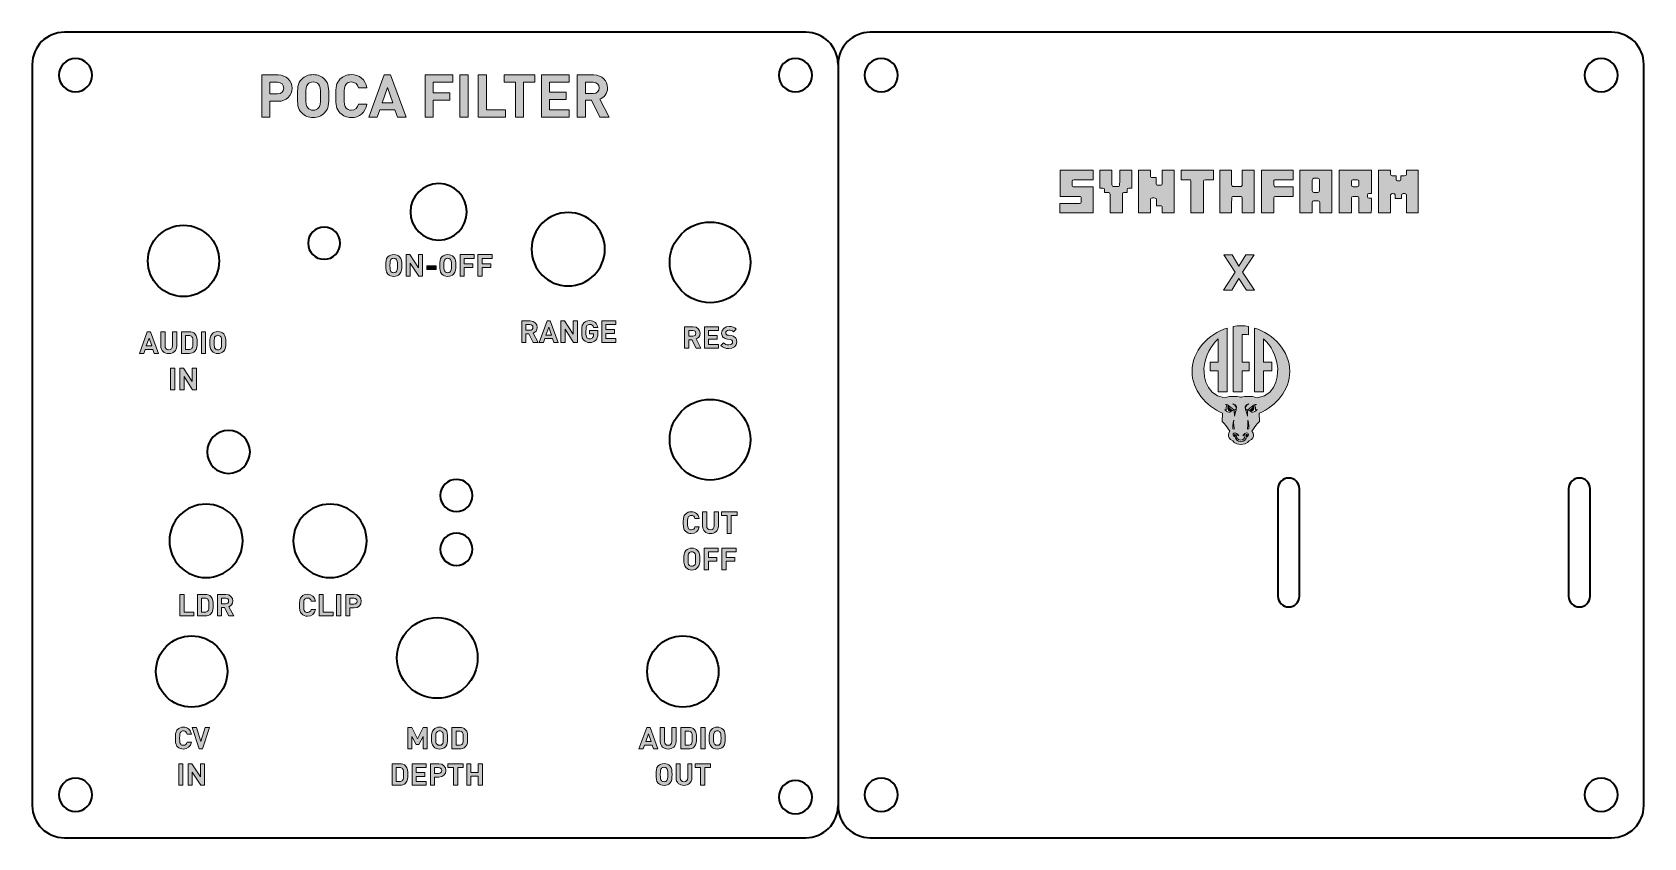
# Model space of a CAD drawing. Header units: millimetres. Extents: x 71 to 221, y 108 to 183.
import ezdxf

# ---------------------------------------------------------------- set-up
doc = ezdxf.new("R2010")
doc.units = ezdxf.units.MM
doc.header["$MEASUREMENT"] = 0
doc.layers.add('Borders', color=7, linetype='Continuous', lineweight=0)

# ---------------------------------------------------------------- blocks, each defined once
blk = doc.blocks.new('Block_0')
at = {"layer": 'Borders', "true_color": 0xed2024, "transparency": 33554687}
h = blk.add_hatch(color=240, dxfattribs=at)
h.dxf.hatch_style = 2
edge = h.paths.add_edge_path()
edge.add_spline(control_points=[(166.19, 167.71), (166.19, 167.71), (166.19, 170.16), (166.19, 170.16), (166.19, 170.16), (169.27, 170.16), (169.27, 170.16), (169.27, 170.16), (169.27, 169.27), (169.27, 169.27), (169.27, 169.27), (169.18, 169.27), (169.18, 169.27), (169.18, 169.27), (167.46, 169.27), (167.46, 169.27), (167.35, 169.27), (167.31, 169.23), (167.31, 169.12), (167.31, 169.12), (167.31, 168.78), (167.31, 168.78), (167.31, 168.65), (167.36, 168.61), (167.49, 168.61), (167.49, 168.61), (169.18, 168.61), (169.18, 168.61), (169.18, 168.61), (169.27, 168.61), (169.27, 168.61), (169.27, 168.61), (169.27, 167.77), (169.27, 167.77), (169.27, 167.24), (169.27, 166.71), (169.27, 166.17), (169.27, 166.17), (166.18, 166.17), (166.18, 166.17), (166.18, 166.17), (166.18, 167.05), (166.18, 167.05), (166.18, 167.05), (168, 167.05), (168, 167.05), (168.1, 167.05), (168.14, 167.1), (168.15, 167.2), (168.15, 167.2), (168.15, 167.54), (168.15, 167.54), (168.15, 167.68), (168.11, 167.72), (167.97, 167.72), (167.38, 167.71), (166.79, 167.71), (166.19, 167.71)], knot_values=[0, 0, 0, 0, 1, 1, 1, 2, 2, 2, 3, 3, 3, 4, 4, 4, 5, 5, 5, 6, 6, 6, 7, 7, 7, 8, 8, 8, 9, 9, 9, 10, 10, 10, 11, 11, 11, 12, 12, 12, 13, 13, 13, 14, 14, 14, 15, 15, 15, 16, 16, 16, 17, 17, 17, 18, 18, 18, 19, 19, 19, 19], degree=3, periodic=0)
edge.add_line((166.19, 167.71), (166.19, 167.71))
h = blk.add_hatch(color=240, dxfattribs=at)
h.dxf.hatch_style = 2
edge = h.paths.add_edge_path()
edge.add_spline(control_points=[(171.74, 170.16), (171.74, 170.16), (172.88, 170.16), (172.88, 170.16), (172.88, 170.15), (172.88, 170.14), (172.88, 170.13), (172.88, 170.13), (172.88, 168.54), (172.88, 168.54), (172.88, 168.52), (172.88, 168.5), (172.87, 168.49), (172.87, 168.49), (172.59, 168.49), (172.59, 168.49), (172.48, 168.49), (172.43, 168.43), (172.43, 168.33), (172.43, 168.33), (172.43, 168.08), (172.43, 168.08), (172.43, 168.08), (172.13, 168.08), (172.13, 168.08), (172.05, 168.08), (172, 168.03), (172, 167.94), (172, 167.94), (172, 166.17), (172, 166.17), (172, 166.17), (170.84, 166.17), (170.84, 166.17), (170.84, 166.75), (170.84, 167.32), (170.84, 167.89), (170.84, 168.02), (170.79, 168.09), (170.65, 168.08), (170.55, 168.07), (170.44, 168.08), (170.33, 168.08), (170.33, 168.08), (170.33, 168.32), (170.33, 168.32), (170.33, 168.44), (170.29, 168.49), (170.16, 168.49), (170.16, 168.49), (169.88, 168.49), (169.88, 168.49), (169.88, 168.49), (169.88, 168.59), (169.88, 168.59), (169.88, 168.59), (169.88, 170.08), (169.88, 170.08), (169.88, 170.11), (169.88, 170.14), (169.88, 170.17), (169.88, 170.17), (171.02, 170.17), (171.02, 170.17), (171.02, 170.01), (171.02, 169.84), (171.02, 169.68), (171.02, 169.68), (171.02, 168.82), (171.02, 168.82), (171.02, 168.68), (171.07, 168.63), (171.2, 168.63), (171.2, 168.63), (171.55, 168.63), (171.55, 168.63), (171.67, 168.63), (171.73, 168.68), (171.73, 168.8), (171.74, 169.25), (171.74, 169.71), (171.74, 170.16)], knot_values=[0, 0, 0, 0, 1, 1, 1, 2, 2, 2, 3, 3, 3, 4, 4, 4, 5, 5, 5, 6, 6, 6, 7, 7, 7, 8, 8, 8, 9, 9, 9, 10, 10, 10, 11, 11, 11, 12, 12, 12, 13, 13, 13, 14, 14, 14, 15, 15, 15, 16, 16, 16, 17, 17, 17, 18, 18, 18, 19, 19, 19, 20, 20, 20, 21, 21, 21, 22, 22, 22, 23, 23, 23, 24, 24, 24, 25, 25, 25, 26, 26, 26, 27, 27, 27, 27], degree=3, periodic=0)
edge.add_line((171.74, 170.16), (171.74, 170.16))
h = blk.add_hatch(color=240, dxfattribs=at)
h.dxf.hatch_style = 2
edge = h.paths.add_edge_path()
edge.add_spline(control_points=[(176.81, 166.17), (176.81, 166.17), (175.7, 166.17), (175.7, 166.17), (175.7, 166.34), (175.71, 166.51), (175.7, 166.68), (175.7, 166.8), (175.65, 166.85), (175.52, 166.85), (175.52, 166.85), (175.17, 166.85), (175.17, 166.85), (175.17, 166.85), (175.17, 166.94), (175.17, 166.94), (175.17, 166.94), (175.17, 167.41), (175.17, 167.41), (175.17, 167.49), (175.14, 167.54), (175.05, 167.56), (174.97, 167.57), (174.88, 167.57), (174.8, 167.57), (174.64, 167.57), (174.59, 167.52), (174.59, 167.37), (174.59, 167.37), (174.59, 166.17), (174.59, 166.17), (174.59, 166.17), (173.5, 166.17), (173.5, 166.17), (173.5, 166.2), (173.49, 166.22), (173.49, 166.24), (173.49, 166.24), (173.49, 170.1), (173.49, 170.1), (173.49, 170.12), (173.49, 170.15), (173.5, 170.16), (173.5, 170.16), (174.59, 170.16), (174.59, 170.16), (174.59, 170.16), (174.59, 169.66), (174.59, 169.66), (174.59, 169.53), (174.65, 169.47), (174.78, 169.47), (174.78, 169.47), (175.13, 169.47), (175.13, 169.47), (175.13, 169.47), (175.13, 169.4), (175.13, 169.4), (175.13, 169.25), (175.12, 169.1), (175.13, 168.95), (175.14, 168.8), (175.17, 168.75), (175.31, 168.76), (175.38, 168.77), (175.45, 168.77), (175.52, 168.76), (175.67, 168.75), (175.7, 168.82), (175.7, 168.93), (175.7, 169.34), (175.7, 169.75), (175.7, 170.16), (175.7, 170.16), (176.81, 170.16), (176.81, 170.16), (176.81, 170.14), (176.8, 170.11), (176.8, 170.09), (176.8, 170.09), (176.8, 166.24), (176.8, 166.24), (176.81, 166.22), (176.81, 166.19), (176.81, 166.17)], knot_values=[0, 0, 0, 0, 1, 1, 1, 2, 2, 2, 3, 3, 3, 4, 4, 4, 5, 5, 5, 6, 6, 6, 7, 7, 7, 8, 8, 8, 9, 9, 9, 10, 10, 10, 11, 11, 11, 12, 12, 12, 13, 13, 13, 14, 14, 14, 15, 15, 15, 16, 16, 16, 17, 17, 17, 18, 18, 18, 19, 19, 19, 20, 20, 20, 21, 21, 21, 22, 22, 22, 23, 23, 23, 24, 24, 24, 25, 25, 25, 26, 26, 26, 27, 27, 27, 28, 28, 28, 28], degree=3, periodic=0)
edge.add_line((176.81, 166.17), (176.81, 166.17))
h = blk.add_hatch(color=240, dxfattribs=at)
h.dxf.hatch_style = 2
edge = h.paths.add_edge_path()
edge.add_spline(control_points=[(176.81, 166.17), (176.81, 166.17), (175.7, 166.17), (175.7, 166.17), (175.7, 166.34), (175.71, 166.51), (175.7, 166.68), (175.7, 166.8), (175.65, 166.85), (175.52, 166.85), (175.52, 166.85), (175.17, 166.85), (175.17, 166.85), (175.17, 166.85), (175.17, 166.94), (175.17, 166.94), (175.17, 166.94), (175.17, 167.41), (175.17, 167.41), (175.17, 167.49), (175.14, 167.54), (175.05, 167.56), (174.97, 167.57), (174.88, 167.57), (174.8, 167.57), (174.64, 167.57), (174.59, 167.52), (174.59, 167.37), (174.59, 167.37), (174.59, 166.17), (174.59, 166.17), (174.59, 166.17), (173.5, 166.17), (173.5, 166.17), (173.5, 166.2), (173.49, 166.22), (173.49, 166.24), (173.49, 166.24), (173.49, 170.1), (173.49, 170.1), (173.49, 170.12), (173.49, 170.15), (173.5, 170.16), (173.5, 170.16), (174.59, 170.16), (174.59, 170.16), (174.59, 170.16), (174.59, 169.66), (174.59, 169.66), (174.59, 169.53), (174.65, 169.47), (174.78, 169.47), (174.78, 169.47), (175.13, 169.47), (175.13, 169.47), (175.13, 169.47), (175.13, 169.4), (175.13, 169.4), (175.13, 169.25), (175.12, 169.1), (175.13, 168.95), (175.14, 168.8), (175.17, 168.75), (175.31, 168.76), (175.38, 168.77), (175.45, 168.77), (175.52, 168.76), (175.67, 168.75), (175.7, 168.82), (175.7, 168.93), (175.7, 169.34), (175.7, 169.75), (175.7, 170.16), (175.7, 170.16), (176.81, 170.16), (176.81, 170.16), (176.81, 170.14), (176.8, 170.11), (176.8, 170.09), (176.8, 170.09), (176.8, 166.24), (176.8, 166.24), (176.81, 166.22), (176.81, 166.19), (176.81, 166.17)], knot_values=[0, 0, 0, 0, 1, 1, 1, 2, 2, 2, 3, 3, 3, 4, 4, 4, 5, 5, 5, 6, 6, 6, 7, 7, 7, 8, 8, 8, 9, 9, 9, 10, 10, 10, 11, 11, 11, 12, 12, 12, 13, 13, 13, 14, 14, 14, 15, 15, 15, 16, 16, 16, 17, 17, 17, 18, 18, 18, 19, 19, 19, 20, 20, 20, 21, 21, 21, 22, 22, 22, 23, 23, 23, 24, 24, 24, 25, 25, 25, 26, 26, 26, 27, 27, 27, 28, 28, 28, 28], degree=3, periodic=0)
edge.add_line((176.81, 166.17), (176.81, 166.17))
h = blk.add_hatch(color=240, dxfattribs=at)
h.dxf.hatch_style = 2
edge = h.paths.add_edge_path()
edge.add_spline(control_points=[(177.46, 170.16), (177.46, 170.16), (180.45, 170.16), (180.45, 170.16), (180.45, 170.15), (180.46, 170.14), (180.46, 170.13), (180.46, 170.13), (180.46, 169.32), (180.46, 169.32), (180.46, 169.3), (180.45, 169.29), (180.45, 169.27), (180.45, 169.27), (179.71, 169.27), (179.71, 169.27), (179.58, 169.27), (179.54, 169.24), (179.54, 169.11), (179.54, 169.11), (179.54, 166.17), (179.54, 166.17), (179.54, 166.17), (178.37, 166.17), (178.37, 166.17), (178.37, 166.17), (178.37, 169.14), (178.37, 169.14), (178.37, 169.24), (178.33, 169.27), (178.24, 169.27), (178.24, 169.27), (177.55, 169.27), (177.55, 169.27), (177.55, 169.27), (177.46, 169.27), (177.46, 169.27), (177.46, 169.58), (177.46, 169.87), (177.46, 170.16)], knot_values=[0, 0, 0, 0, 1, 1, 1, 2, 2, 2, 3, 3, 3, 4, 4, 4, 5, 5, 5, 6, 6, 6, 7, 7, 7, 8, 8, 8, 9, 9, 9, 10, 10, 10, 11, 11, 11, 12, 12, 12, 13, 13, 13, 13], degree=3, periodic=0)
edge.add_line((177.46, 170.16), (177.46, 170.16))
h = blk.add_hatch(color=240, dxfattribs=at)
h.dxf.hatch_style = 2
edge = h.paths.add_edge_path()
edge.add_spline(control_points=[(182.15, 166.17), (182.15, 166.17), (181.05, 166.17), (181.05, 166.17), (181.05, 166.17), (181.05, 170.16), (181.05, 170.16), (181.05, 170.16), (182.15, 170.16), (182.15, 170.16), (182.15, 170.16), (182.15, 170.07), (182.15, 170.07), (182.15, 170.07), (182.15, 168.82), (182.15, 168.82), (182.15, 168.68), (182.2, 168.63), (182.33, 168.63), (182.33, 168.63), (182.95, 168.63), (182.95, 168.63), (183.08, 168.63), (183.13, 168.68), (183.14, 168.81), (183.14, 168.81), (183.14, 170.17), (183.14, 170.17), (183.14, 170.17), (184.25, 170.17), (184.25, 170.17), (184.25, 170.15), (184.24, 170.12), (184.24, 170.09), (184.24, 170.09), (184.24, 166.25), (184.24, 166.25), (184.24, 166.23), (184.25, 166.2), (184.25, 166.17), (184.25, 166.17), (183.14, 166.17), (183.14, 166.17), (183.14, 166.17), (183.14, 167.35), (183.14, 167.35), (183.14, 167.35), (183.14, 167.53), (183.14, 167.53), (183.13, 167.65), (183.09, 167.7), (183.01, 167.7), (183.01, 167.7), (182.28, 167.7), (182.28, 167.7), (182.22, 167.7), (182.19, 167.67), (182.17, 167.61), (182.16, 167.58), (182.16, 167.53), (182.16, 167.49), (182.15, 167.05), (182.15, 166.61), (182.15, 166.17)], knot_values=[0, 0, 0, 0, 1, 1, 1, 2, 2, 2, 3, 3, 3, 4, 4, 4, 5, 5, 5, 6, 6, 6, 7, 7, 7, 8, 8, 8, 9, 9, 9, 10, 10, 10, 11, 11, 11, 12, 12, 12, 13, 13, 13, 14, 14, 14, 15, 15, 15, 16, 16, 16, 17, 17, 17, 18, 18, 18, 19, 19, 19, 20, 20, 20, 21, 21, 21, 21], degree=3, periodic=0)
edge.add_line((182.15, 166.17), (182.15, 166.17))
h = blk.add_hatch(color=240, dxfattribs=at)
h.dxf.hatch_style = 2
edge = h.paths.add_edge_path()
edge.add_spline(control_points=[(186.07, 166.17), (186.07, 166.17), (184.93, 166.17), (184.93, 166.17), (184.93, 166.19), (184.93, 166.22), (184.93, 166.24), (184.93, 166.24), (184.93, 170.09), (184.93, 170.09), (184.93, 170.12), (184.93, 170.14), (184.93, 170.16), (184.93, 170.16), (187.89, 170.16), (187.89, 170.16), (187.89, 169.87), (187.89, 169.58), (187.89, 169.29), (187.89, 169.28), (187.89, 169.28), (187.88, 169.27), (187.88, 169.27), (187.8, 169.27), (187.8, 169.27), (187.8, 169.27), (186.28, 169.27), (186.28, 169.27), (186.13, 169.27), (186.09, 169.24), (186.09, 169.09), (186.09, 169.09), (186.09, 168.8), (186.09, 168.8), (186.09, 168.65), (186.14, 168.61), (186.28, 168.61), (186.28, 168.61), (187.81, 168.61), (187.81, 168.61), (187.81, 168.61), (187.89, 168.61), (187.89, 168.61), (187.89, 168.61), (187.89, 167.71), (187.89, 167.71), (187.89, 167.71), (187.8, 167.71), (187.8, 167.71), (187.8, 167.71), (186.24, 167.71), (186.24, 167.71), (186.12, 167.71), (186.08, 167.67), (186.08, 167.55), (186.08, 167.55), (186.08, 166.26), (186.08, 166.26), (186.07, 166.23), (186.07, 166.2), (186.07, 166.17)], knot_values=[0, 0, 0, 0, 1, 1, 1, 2, 2, 2, 3, 3, 3, 4, 4, 4, 5, 5, 5, 6, 6, 6, 7, 7, 7, 8, 8, 8, 9, 9, 9, 10, 10, 10, 11, 11, 11, 12, 12, 12, 13, 13, 13, 14, 14, 14, 15, 15, 15, 16, 16, 16, 17, 17, 17, 18, 18, 18, 19, 19, 19, 20, 20, 20, 20], degree=3, periodic=0)
edge.add_line((186.07, 166.17), (186.07, 166.17))
h = blk.add_hatch(color=240, dxfattribs=at)
h.dxf.hatch_style = 2
edge = h.paths.add_edge_path()
edge.add_spline(control_points=[(189.65, 168.75), (189.65, 168.75), (189.65, 168.25), (189.65, 168.25), (189.65, 168.14), (189.7, 168.09), (189.81, 168.09), (189.81, 168.09), (190.17, 168.09), (190.17, 168.09), (190.29, 168.09), (190.33, 168.14), (190.33, 168.26), (190.33, 168.26), (190.33, 169.23), (190.33, 169.23), (190.33, 169.35), (190.29, 169.39), (190.17, 169.4), (190.17, 169.4), (189.82, 169.4), (189.82, 169.4), (189.71, 169.4), (189.66, 169.35), (189.66, 169.24), (189.65, 169.07), (189.65, 168.91), (189.65, 168.75)], knot_values=[0, 0, 0, 0, 1, 1, 1, 2, 2, 2, 3, 3, 3, 4, 4, 4, 5, 5, 5, 6, 6, 6, 7, 7, 7, 8, 8, 8, 9, 9, 9, 9], degree=3, periodic=0)
edge.add_line((189.65, 168.75), (189.65, 168.75))
edge = h.paths.add_edge_path()
edge.add_spline(control_points=[(188.5, 170.16), (188.5, 170.16), (191.49, 170.16), (191.49, 170.16), (191.49, 170.15), (191.49, 170.12), (191.49, 170.1), (191.49, 170.1), (191.49, 166.23), (191.49, 166.23), (191.49, 166.21), (191.49, 166.19), (191.49, 166.17), (191.49, 166.17), (190.35, 166.17), (190.35, 166.17), (190.35, 166.2), (190.35, 166.23), (190.35, 166.26), (190.35, 166.26), (190.35, 167.14), (190.35, 167.14), (190.35, 167.25), (190.3, 167.29), (190.2, 167.3), (190.06, 167.3), (189.92, 167.3), (189.78, 167.3), (189.69, 167.3), (189.64, 167.25), (189.64, 167.16), (189.64, 167.16), (189.64, 166.17), (189.64, 166.17), (189.64, 166.17), (188.51, 166.17), (188.51, 166.17), (188.51, 166.17), (188.51, 166.27), (188.51, 166.27), (188.51, 166.27), (188.51, 169.97), (188.51, 169.97), (188.5, 170.03), (188.5, 170.1), (188.5, 170.16)], knot_values=[0, 0, 0, 0, 1, 1, 1, 2, 2, 2, 3, 3, 3, 4, 4, 4, 5, 5, 5, 6, 6, 6, 7, 7, 7, 8, 8, 8, 9, 9, 9, 10, 10, 10, 11, 11, 11, 12, 12, 12, 13, 13, 13, 14, 14, 14, 15, 15, 15, 15], degree=3, periodic=0)
edge.add_line((188.5, 170.16), (188.5, 170.16))
h = blk.add_hatch(color=240, dxfattribs=at)
h.dxf.hatch_style = 2
edge = h.paths.add_edge_path()
edge.add_spline(control_points=[(193.65, 168.62), (193.65, 168.62), (193.85, 168.62), (193.85, 168.62), (193.94, 168.62), (193.98, 168.67), (193.99, 168.76), (193.99, 168.88), (193.99, 169.01), (193.99, 169.14), (193.98, 169.22), (193.94, 169.26), (193.85, 169.26), (193.85, 169.26), (193.45, 169.26), (193.45, 169.26), (193.36, 169.26), (193.32, 169.22), (193.31, 169.13), (193.31, 169.01), (193.31, 168.89), (193.31, 168.77), (193.31, 168.68), (193.36, 168.63), (193.46, 168.62), (193.46, 168.62), (193.65, 168.62), (193.65, 168.62)], knot_values=[0, 0, 0, 0, 1, 1, 1, 2, 2, 2, 3, 3, 3, 4, 4, 4, 5, 5, 5, 6, 6, 6, 7, 7, 7, 8, 8, 8, 9, 9, 9, 9], degree=3, periodic=0)
edge = h.paths.add_edge_path()
edge.add_spline(control_points=[(195.15, 166.17), (195.15, 166.17), (194.01, 166.17), (194.01, 166.17), (194.01, 166.64), (194.01, 167.1), (194.01, 167.57), (194.01, 167.65), (193.96, 167.7), (193.88, 167.7), (193.88, 167.7), (193.46, 167.7), (193.46, 167.7), (193.35, 167.7), (193.31, 167.66), (193.31, 167.55), (193.31, 167.55), (193.31, 166.93), (193.31, 166.93), (193.31, 166.67), (193.32, 166.42), (193.32, 166.17), (193.32, 166.17), (192.18, 166.17), (192.18, 166.17), (192.18, 166.2), (192.18, 166.23), (192.18, 166.26), (192.18, 166.26), (192.18, 170.08), (192.18, 170.08), (192.18, 170.11), (192.18, 170.14), (192.18, 170.16), (192.18, 170.16), (195.16, 170.16), (195.16, 170.16), (195.16, 170.15), (195.16, 170.13), (195.16, 170.11), (195.16, 170.11), (195.16, 168.05), (195.16, 168.05), (195.16, 168.02), (195.16, 168), (195.16, 167.98), (195.16, 167.98), (194.94, 167.98), (194.94, 167.98), (194.85, 167.98), (194.81, 167.94), (194.8, 167.84), (194.79, 167.8), (194.8, 167.75), (194.8, 167.7), (194.8, 167.59), (194.84, 167.55), (194.95, 167.54), (194.95, 167.54), (195.16, 167.54), (195.16, 167.54), (195.16, 167.54), (195.16, 167.44), (195.16, 167.44), (195.16, 167.44), (195.16, 166.43), (195.16, 166.43), (195.15, 166.35), (195.15, 166.26), (195.15, 166.17)], knot_values=[0, 0, 0, 0, 1, 1, 1, 2, 2, 2, 3, 3, 3, 4, 4, 4, 5, 5, 5, 6, 6, 6, 7, 7, 7, 8, 8, 8, 9, 9, 9, 10, 10, 10, 11, 11, 11, 12, 12, 12, 13, 13, 13, 14, 14, 14, 15, 15, 15, 16, 16, 16, 17, 17, 17, 18, 18, 18, 19, 19, 19, 20, 20, 20, 21, 21, 21, 22, 22, 22, 23, 23, 23, 23], degree=3, periodic=0)
edge.add_line((195.15, 166.17), (195.15, 166.17))
h = blk.add_hatch(color=240, dxfattribs=at)
h.dxf.hatch_style = 2
edge = h.paths.add_edge_path()
edge.add_spline(control_points=[(195.82, 170.16), (195.82, 170.16), (196.93, 170.16), (196.93, 170.16), (196.93, 170.05), (196.93, 169.93), (196.93, 169.81), (196.94, 169.69), (196.99, 169.64), (197.1, 169.64), (197.1, 169.64), (197.46, 169.64), (197.46, 169.64), (197.46, 169.64), (197.46, 169.43), (197.46, 169.43), (197.46, 169.18), (197.51, 169.16), (197.72, 169.16), (197.85, 169.16), (197.92, 169.2), (197.92, 169.36), (197.92, 169.36), (197.92, 169.64), (197.92, 169.64), (198.02, 169.64), (198.11, 169.65), (198.2, 169.64), (198.41, 169.63), (198.44, 169.68), (198.44, 169.88), (198.43, 169.97), (198.44, 170.07), (198.44, 170.17), (198.44, 170.17), (199.51, 170.17), (199.51, 170.17), (199.51, 170.17), (199.51, 166.17), (199.51, 166.17), (199.51, 166.17), (198.44, 166.17), (198.44, 166.17), (198.44, 166.21), (198.44, 166.24), (198.44, 166.27), (198.44, 166.27), (198.44, 167.82), (198.44, 167.82), (198.44, 167.92), (198.4, 167.96), (198.29, 167.97), (198.29, 167.97), (198.12, 167.97), (198.12, 167.97), (198.02, 167.97), (197.97, 167.92), (197.97, 167.82), (197.97, 167.82), (197.97, 167.51), (197.97, 167.51), (197.97, 167.51), (197.39, 167.51), (197.39, 167.51), (197.39, 167.51), (197.39, 167.71), (197.39, 167.71), (197.39, 167.99), (197.3, 167.97), (197.13, 167.97), (197.01, 167.97), (196.94, 167.94), (196.94, 167.77), (196.94, 167.77), (196.94, 166.86), (196.94, 166.86), (196.94, 166.63), (196.94, 166.41), (196.94, 166.18), (196.94, 166.18), (195.83, 166.18), (195.83, 166.18), (195.83, 166.2), (195.84, 166.23), (195.84, 166.25), (195.84, 166.25), (195.84, 170.1), (195.84, 170.1), (195.83, 170.12), (195.83, 170.14), (195.82, 170.16)], knot_values=[0, 0, 0, 0, 1, 1, 1, 2, 2, 2, 3, 3, 3, 4, 4, 4, 5, 5, 5, 6, 6, 6, 7, 7, 7, 8, 8, 8, 9, 9, 9, 10, 10, 10, 11, 11, 11, 12, 12, 12, 13, 13, 13, 14, 14, 14, 15, 15, 15, 16, 16, 16, 17, 17, 17, 18, 18, 18, 19, 19, 19, 20, 20, 20, 21, 21, 21, 22, 22, 22, 23, 23, 23, 24, 24, 24, 25, 25, 25, 26, 26, 26, 27, 27, 27, 28, 28, 28, 29, 29, 29, 30, 30, 30, 30], degree=3, periodic=0)
edge.add_line((195.82, 170.16), (195.82, 170.16))
h = blk.add_hatch(color=240, dxfattribs=at)
h.dxf.hatch_style = 2
h.paths.add_polyline_path([(181.44, 162.28), (182.21, 162.28), (182.84, 161.21), (183.48, 162.28), (184.25, 162.28), (183.17, 160.66), (184.3, 158.98), (183.53, 158.98), (182.84, 160.07), (182.16, 158.98), (181.39, 158.98), (182.49, 160.66)])
h = blk.add_hatch(color=240, dxfattribs=at)
h.dxf.hatch_style = 2
edge = h.paths.add_edge_path()
edge.add_spline(control_points=[(184.25, 147.65), (184.11, 147.58), (183.96, 147.65), (183.85, 147.75), (183.79, 147.8), (183.72, 147.84), (183.65, 147.82), (183.62, 147.78), (183.63, 147.74), (183.63, 147.74), (183.63, 147.74), (183.62, 147.24), (183.62, 147.24), (183.62, 147.24), (183.56, 147.49), (183.56, 147.49), (183.53, 147.66), (183.45, 147.84), (183.45, 147.84), (183.26, 148.32), (183.76, 148.4), (183.76, 148.4), (183.5, 148.3), (183.41, 148.04), (183.45, 147.92), (183.5, 147.81), (183.6, 147.82), (183.68, 147.86), (183.82, 147.96), (183.95, 148.08), (184.09, 148.19), (184.2, 148.28), (184.31, 148.38), (184.46, 148.35), (184.43, 148.36), (184.34, 148.32), (184.32, 148.29), (184.29, 148.24), (184.33, 148.2), (184.35, 148.15), (184.37, 148.1), (184.38, 148.04), (184.38, 147.98), (184.38, 147.95), (184.36, 147.89), (184.38, 147.87), (184.38, 147.87), (184.42, 147.8), (184.52, 147.87), (184.45, 147.79), (184.35, 147.7), (184.25, 147.65)], knot_values=[0, 0, 0, 0, 1, 1, 1, 2, 2, 2, 3, 3, 3, 4, 4, 4, 5, 5, 5, 6, 6, 6, 7, 7, 7, 8, 8, 8, 9, 9, 9, 10, 10, 10, 11, 11, 11, 12, 12, 12, 13, 13, 13, 14, 14, 14, 15, 15, 15, 16, 16, 16, 17, 17, 17, 17], degree=3, periodic=0)
edge.add_line((184.25, 147.65), (184.25, 147.65))
edge = h.paths.add_edge_path()
edge.add_spline(control_points=[(183.75, 146.07), (183.75, 146.07), (183.69, 146.07), (183.63, 146.03), (183.63, 146.03), (183.71, 146.64), (183.66, 146.88), (183.66, 146.88), (183.79, 146.49), (183.75, 146.07)], knot_values=[0, 0, 0, 0, 1, 1, 1, 2, 2, 2, 3, 3, 3, 3], degree=3, periodic=0)
edge.add_line((183.75, 146.07), (183.75, 146.07))
edge = h.paths.add_edge_path()
edge.add_spline(control_points=[(183.69, 145.41), (183.67, 145.37), (183.63, 145.35), (183.6, 145.33), (183.61, 145.36), (183.63, 145.4), (183.63, 145.43), (183.63, 145.47), (183.63, 145.49), (183.61, 145.51), (183.59, 145.53), (183.56, 145.54), (183.52, 145.54), (183.52, 145.54), (183.51, 145.54), (183.51, 145.54), (183.53, 145.49), (183.54, 145.44), (183.54, 145.38), (183.54, 145.11), (183.3, 144.89), (183.01, 144.89), (182.71, 144.89), (182.47, 145.11), (182.47, 145.38), (182.47, 145.44), (182.48, 145.49), (182.5, 145.54), (182.5, 145.54), (182.5, 145.54), (182.5, 145.54), (182.46, 145.54), (182.42, 145.53), (182.41, 145.51), (182.39, 145.49), (182.38, 145.47), (182.38, 145.43), (182.39, 145.4), (182.4, 145.36), (182.42, 145.33), (182.39, 145.35), (182.35, 145.37), (182.32, 145.41), (182.29, 145.46), (182.27, 145.56), (182.3, 145.62), (182.33, 145.66), (182.38, 145.69), (182.45, 145.69), (182.48, 145.69), (182.51, 145.68), (182.53, 145.67), (182.66, 145.63), (182.75, 145.52), (182.82, 145.43), (182.75, 145.47), (182.69, 145.49), (182.63, 145.52), (182.62, 145.52), (182.61, 145.52), (182.59, 145.53), (182.59, 145.51), (182.59, 145.49), (182.59, 145.46), (182.59, 145.21), (182.78, 145.01), (183.01, 145.01), (183.24, 145.01), (183.43, 145.21), (183.43, 145.46), (183.43, 145.49), (183.43, 145.51), (183.42, 145.53), (183.41, 145.52), (183.39, 145.52), (183.38, 145.52), (183.32, 145.49), (183.26, 145.47), (183.2, 145.43), (183.27, 145.52), (183.36, 145.63), (183.48, 145.67), (183.51, 145.68), (183.54, 145.69), (183.56, 145.69), (183.63, 145.69), (183.69, 145.66), (183.71, 145.62), (183.75, 145.56), (183.73, 145.46), (183.69, 145.41)], knot_values=[0, 0, 0, 0, 1, 1, 1, 2, 2, 2, 3, 3, 3, 4, 4, 4, 5, 5, 5, 6, 6, 6, 7, 7, 7, 8, 8, 8, 9, 9, 9, 10, 10, 10, 11, 11, 11, 12, 12, 12, 13, 13, 13, 14, 14, 14, 15, 15, 15, 16, 16, 16, 17, 17, 17, 18, 18, 18, 19, 19, 19, 20, 20, 20, 21, 21, 21, 22, 22, 22, 23, 23, 23, 24, 24, 24, 25, 25, 25, 26, 26, 26, 27, 27, 27, 28, 28, 28, 29, 29, 29, 30, 30, 30, 30], degree=3, periodic=0)
edge.add_line((183.69, 145.41), (183.69, 145.41))
edge = h.paths.add_edge_path()
edge.add_spline(control_points=[(182.36, 146.88), (182.31, 146.64), (182.4, 146.03), (182.4, 146.03), (182.34, 146.07), (182.27, 146.07), (182.27, 146.07), (182.24, 146.49), (182.36, 146.88), (182.36, 146.88)], knot_values=[0, 0, 0, 0, 1, 1, 1, 2, 2, 2, 3, 3, 3, 3], degree=3, periodic=0)
edge.add_line((182.36, 146.88), (182.36, 146.88))
edge = h.paths.add_edge_path()
edge.add_spline(control_points=[(181.78, 147.65), (181.68, 147.7), (181.58, 147.79), (181.51, 147.87), (181.61, 147.8), (181.65, 147.87), (181.65, 147.87), (181.67, 147.89), (181.65, 147.95), (181.65, 147.98), (181.65, 148.04), (181.66, 148.1), (181.68, 148.15), (181.7, 148.2), (181.74, 148.24), (181.71, 148.29), (181.69, 148.32), (181.6, 148.36), (181.57, 148.35), (181.72, 148.38), (181.84, 148.28), (181.94, 148.19), (182.08, 148.08), (182.21, 147.96), (182.35, 147.86), (182.43, 147.82), (182.53, 147.81), (182.58, 147.92), (182.62, 148.04), (182.53, 148.3), (182.27, 148.4), (182.27, 148.4), (182.77, 148.32), (182.58, 147.84), (182.58, 147.84), (182.5, 147.66), (182.47, 147.49), (182.47, 147.49), (182.41, 147.24), (182.41, 147.24), (182.41, 147.24), (182.4, 147.74), (182.4, 147.74), (182.4, 147.74), (182.41, 147.78), (182.38, 147.82), (182.31, 147.84), (182.24, 147.8), (182.18, 147.75), (182.07, 147.65), (181.93, 147.58), (181.78, 147.65)], knot_values=[0, 0, 0, 0, 1, 1, 1, 2, 2, 2, 3, 3, 3, 4, 4, 4, 5, 5, 5, 6, 6, 6, 7, 7, 7, 8, 8, 8, 9, 9, 9, 10, 10, 10, 11, 11, 11, 12, 12, 12, 13, 13, 13, 14, 14, 14, 15, 15, 15, 16, 16, 16, 17, 17, 17, 17], degree=3, periodic=0)
edge.add_line((181.78, 147.65), (181.78, 147.65))
edge = h.paths.add_edge_path()
edge.add_spline(control_points=[(187.57, 151.42), (187.57, 153.31), (186.04, 154.92), (184.3, 155.46), (184.3, 155.46), (184.3, 149.52), (184.3, 149.52), (184.3, 149.52), (185.13, 149.52), (185.13, 149.52), (185.13, 149.52), (185.13, 151.46), (185.13, 151.46), (185.13, 151.46), (185.9, 151.46), (185.9, 151.46), (185.9, 151.46), (185.9, 152.29), (185.9, 152.29), (185.9, 152.29), (185.13, 152.29), (185.13, 152.29), (185.13, 152.29), (185.13, 154.46), (185.13, 154.46), (185.83, 153.82), (186.32, 152.85), (186.44, 151.88), (186.46, 151.61), (186.59, 149.23), (184.54, 148.95), (184.03, 149.23), (183.02, 149.02), (183.02, 149.02), (183.01, 149.02), (182.01, 149.23), (181.5, 148.95), (179.45, 149.23), (179.57, 151.6), (179.59, 151.88), (179.72, 152.85), (180.2, 153.82), (180.91, 154.46), (180.91, 154.46), (180.91, 152.29), (180.91, 152.29), (180.91, 152.29), (180.15, 152.29), (180.15, 152.29), (180.15, 152.29), (180.15, 151.46), (180.15, 151.46), (180.15, 151.46), (180.91, 151.46), (180.91, 151.46), (180.91, 151.46), (180.91, 149.52), (180.91, 149.52), (180.91, 149.52), (181.74, 149.52), (181.74, 149.52), (181.74, 149.52), (181.74, 155.46), (181.74, 155.46), (179.99, 154.92), (178.47, 153.31), (178.47, 151.42), (178.47, 149.68), (179.75, 148.19), (181.3, 147.54), (181.3, 147.53), (181.3, 147.53), (181.3, 147.52), (181.3, 147.52), (181.29, 146.75), (181.29, 146.75), (181.29, 146.75), (181.6, 146.48), (181.99, 145.86), (181.99, 145.86), (181.53, 145.27), (182.27, 144.97), (182.27, 144.97), (182.37, 144.62), (183.02, 144.62), (183.02, 144.62), (183.02, 144.62), (183.02, 144.62), (183.67, 144.62), (183.77, 144.97), (183.77, 144.97), (184.51, 145.27), (184.04, 145.86), (184.04, 145.86), (184.44, 146.48), (184.74, 146.75), (184.74, 146.75), (184.74, 146.75), (184.73, 147.52), (184.73, 147.52), (184.73, 147.53), (184.73, 147.53), (184.74, 147.54), (186.29, 148.19), (187.57, 149.68), (187.57, 151.42)], knot_values=[0, 0, 0, 0, 1, 1, 1, 2, 2, 2, 3, 3, 3, 4, 4, 4, 5, 5, 5, 6, 6, 6, 7, 7, 7, 8, 8, 8, 9, 9, 9, 10, 10, 10, 11, 11, 11, 12, 12, 12, 13, 13, 13, 14, 14, 14, 15, 15, 15, 16, 16, 16, 17, 17, 17, 18, 18, 18, 19, 19, 19, 20, 20, 20, 21, 21, 21, 22, 22, 22, 23, 23, 23, 24, 24, 24, 25, 25, 25, 26, 26, 26, 27, 27, 27, 28, 28, 28, 29, 29, 29, 30, 30, 30, 31, 31, 31, 32, 32, 32, 33, 33, 33, 34, 34, 34, 35, 35, 35, 35], degree=3, periodic=0)
edge.add_line((187.57, 151.42), (187.57, 151.42))
h = blk.add_hatch(color=240, dxfattribs=at)
h.dxf.hatch_style = 2
edge = h.paths.add_edge_path()
edge.add_spline(control_points=[(182.31, 154.8), (182.31, 154.8), (182.31, 149.52), (182.31, 149.52), (182.31, 149.52), (183.14, 149.52), (183.14, 149.52), (183.14, 149.52), (183.14, 151.46), (183.14, 151.46), (183.14, 151.46), (183.8, 151.46), (183.8, 151.46), (183.8, 151.46), (183.8, 152.29), (183.8, 152.29), (183.8, 152.29), (183.14, 152.29), (183.14, 152.29), (183.14, 152.29), (183.14, 154.87), (183.14, 154.87), (183.34, 154.87), (183.54, 154.87), (183.73, 154.83), (183.73, 154.83), (183.73, 155.6), (183.73, 155.6), (183.5, 155.64), (183.26, 155.67), (183.02, 155.67), (182.78, 155.67), (182.54, 155.64), (182.31, 155.6), (182.31, 155.6), (182.31, 154.8), (182.31, 154.8)], knot_values=[0, 0, 0, 0, 1, 1, 1, 2, 2, 2, 3, 3, 3, 4, 4, 4, 5, 5, 5, 6, 6, 6, 7, 7, 7, 8, 8, 8, 9, 9, 9, 10, 10, 10, 11, 11, 11, 12, 12, 12, 12], degree=3, periodic=0)
h = blk.add_hatch(color=240, dxfattribs=at)
h.dxf.hatch_style = 2
edge = h.paths.add_edge_path()
edge.add_spline(control_points=[(181.8, 148.17), (181.81, 148.16), (181.78, 148.04), (181.79, 148.02), (181.79, 147.97), (181.8, 147.93), (181.81, 147.89), (181.84, 147.82), (181.89, 147.74), (181.97, 147.74), (182.02, 147.74), (182.07, 147.76), (182.11, 147.79), (182.11, 147.79), (182.16, 147.83), (182.16, 147.83), (182.01, 147.91), (181.8, 148.17), (181.8, 148.17)], knot_values=[0, 0, 0, 0, 1, 1, 1, 2, 2, 2, 3, 3, 3, 4, 4, 4, 5, 5, 5, 6, 6, 6, 6], degree=3, periodic=0)
edge.add_line((181.8, 148.17), (181.8, 148.17))
h = blk.add_hatch(color=240, dxfattribs=at)
h.dxf.hatch_style = 2
edge = h.paths.add_edge_path()
edge.add_spline(control_points=[(184.22, 147.89), (184.23, 147.93), (184.24, 147.97), (184.24, 148.02), (184.25, 148.04), (184.22, 148.16), (184.23, 148.17), (184.23, 148.17), (184.02, 147.91), (183.87, 147.83), (183.87, 147.83), (183.92, 147.79), (183.92, 147.79), (183.96, 147.76), (184.01, 147.74), (184.06, 147.74), (184.15, 147.74), (184.2, 147.82), (184.22, 147.89)], knot_values=[0, 0, 0, 0, 1, 1, 1, 2, 2, 2, 3, 3, 3, 4, 4, 4, 5, 5, 5, 6, 6, 6, 6], degree=3, periodic=0)
edge.add_line((184.22, 147.89), (184.22, 147.89))
at = {"layer": 'Borders'}
blk.add_lwpolyline([(181.44, 162.28), (182.21, 162.28), (182.84, 161.21), (183.48, 162.28), (184.25, 162.28), (183.17, 160.66), (184.3, 158.98), (183.53, 158.98), (182.84, 160.07), (182.16, 158.98), (181.39, 158.98), (182.49, 160.66)], close=True, dxfattribs=at)
for points, knots in [([(166.19, 167.71), (166.19, 167.71), (166.19, 170.16), (166.19, 170.16), (166.19, 170.16), (169.27, 170.16), (169.27, 170.16), (169.27, 170.16), (169.27, 169.27), (169.27, 169.27), (169.27, 169.27), (169.18, 169.27), (169.18, 169.27), (169.18, 169.27), (167.46, 169.27), (167.46, 169.27), (167.35, 169.27), (167.31, 169.23), (167.31, 169.12), (167.31, 169.12), (167.31, 168.78), (167.31, 168.78), (167.31, 168.65), (167.36, 168.61), (167.49, 168.61), (167.49, 168.61), (169.18, 168.61), (169.18, 168.61), (169.18, 168.61), (169.27, 168.61), (169.27, 168.61), (169.27, 168.61), (169.27, 167.77), (169.27, 167.77), (169.27, 167.24), (169.27, 166.71), (169.27, 166.17), (169.27, 166.17), (166.18, 166.17), (166.18, 166.17), (166.18, 166.17), (166.18, 167.05), (166.18, 167.05), (166.18, 167.05), (168, 167.05), (168, 167.05), (168.1, 167.05), (168.14, 167.1), (168.15, 167.2), (168.15, 167.2), (168.15, 167.54), (168.15, 167.54), (168.15, 167.68), (168.11, 167.72), (167.97, 167.72), (167.38, 167.71), (166.79, 167.71), (166.19, 167.71)], [0, 0, 0, 0, 1, 1, 1, 2, 2, 2, 3, 3, 3, 4, 4, 4, 5, 5, 5, 6, 6, 6, 7, 7, 7, 8, 8, 8, 9, 9, 9, 10, 10, 10, 11, 11, 11, 12, 12, 12, 13, 13, 13, 14, 14, 14, 15, 15, 15, 16, 16, 16, 17, 17, 17, 18, 18, 18, 19, 19, 19, 19]), ([(171.74, 170.16), (171.74, 170.16), (172.88, 170.16), (172.88, 170.16), (172.88, 170.15), (172.88, 170.14), (172.88, 170.13), (172.88, 170.13), (172.88, 168.54), (172.88, 168.54), (172.88, 168.52), (172.88, 168.5), (172.87, 168.49), (172.87, 168.49), (172.59, 168.49), (172.59, 168.49), (172.48, 168.49), (172.43, 168.43), (172.43, 168.33), (172.43, 168.33), (172.43, 168.08), (172.43, 168.08), (172.43, 168.08), (172.13, 168.08), (172.13, 168.08), (172.05, 168.08), (172, 168.03), (172, 167.94), (172, 167.94), (172, 166.17), (172, 166.17), (172, 166.17), (170.84, 166.17), (170.84, 166.17), (170.84, 166.75), (170.84, 167.32), (170.84, 167.89), (170.84, 168.02), (170.79, 168.09), (170.65, 168.08), (170.55, 168.07), (170.44, 168.08), (170.33, 168.08), (170.33, 168.08), (170.33, 168.32), (170.33, 168.32), (170.33, 168.44), (170.29, 168.49), (170.16, 168.49), (170.16, 168.49), (169.88, 168.49), (169.88, 168.49), (169.88, 168.49), (169.88, 168.59), (169.88, 168.59), (169.88, 168.59), (169.88, 170.08), (169.88, 170.08), (169.88, 170.11), (169.88, 170.14), (169.88, 170.17), (169.88, 170.17), (171.02, 170.17), (171.02, 170.17), (171.02, 170.01), (171.02, 169.84), (171.02, 169.68), (171.02, 169.68), (171.02, 168.82), (171.02, 168.82), (171.02, 168.68), (171.07, 168.63), (171.2, 168.63), (171.2, 168.63), (171.55, 168.63), (171.55, 168.63), (171.67, 168.63), (171.73, 168.68), (171.73, 168.8), (171.74, 169.25), (171.74, 169.71), (171.74, 170.16)], [0, 0, 0, 0, 1, 1, 1, 2, 2, 2, 3, 3, 3, 4, 4, 4, 5, 5, 5, 6, 6, 6, 7, 7, 7, 8, 8, 8, 9, 9, 9, 10, 10, 10, 11, 11, 11, 12, 12, 12, 13, 13, 13, 14, 14, 14, 15, 15, 15, 16, 16, 16, 17, 17, 17, 18, 18, 18, 19, 19, 19, 20, 20, 20, 21, 21, 21, 22, 22, 22, 23, 23, 23, 24, 24, 24, 25, 25, 25, 26, 26, 26, 27, 27, 27, 27]), ([(176.81, 166.17), (176.81, 166.17), (175.7, 166.17), (175.7, 166.17), (175.7, 166.34), (175.71, 166.51), (175.7, 166.68), (175.7, 166.8), (175.65, 166.85), (175.52, 166.85), (175.52, 166.85), (175.17, 166.85), (175.17, 166.85), (175.17, 166.85), (175.17, 166.94), (175.17, 166.94), (175.17, 166.94), (175.17, 167.41), (175.17, 167.41), (175.17, 167.49), (175.14, 167.54), (175.05, 167.56), (174.97, 167.57), (174.88, 167.57), (174.8, 167.57), (174.64, 167.57), (174.59, 167.52), (174.59, 167.37), (174.59, 167.37), (174.59, 166.17), (174.59, 166.17), (174.59, 166.17), (173.5, 166.17), (173.5, 166.17), (173.5, 166.2), (173.49, 166.22), (173.49, 166.24), (173.49, 166.24), (173.49, 170.1), (173.49, 170.1), (173.49, 170.12), (173.49, 170.15), (173.5, 170.16), (173.5, 170.16), (174.59, 170.16), (174.59, 170.16), (174.59, 170.16), (174.59, 169.66), (174.59, 169.66), (174.59, 169.53), (174.65, 169.47), (174.78, 169.47), (174.78, 169.47), (175.13, 169.47), (175.13, 169.47), (175.13, 169.47), (175.13, 169.4), (175.13, 169.4), (175.13, 169.25), (175.12, 169.1), (175.13, 168.95), (175.14, 168.8), (175.17, 168.75), (175.31, 168.76), (175.38, 168.77), (175.45, 168.77), (175.52, 168.76), (175.67, 168.75), (175.7, 168.82), (175.7, 168.93), (175.7, 169.34), (175.7, 169.75), (175.7, 170.16), (175.7, 170.16), (176.81, 170.16), (176.81, 170.16), (176.81, 170.14), (176.8, 170.11), (176.8, 170.09), (176.8, 170.09), (176.8, 166.24), (176.8, 166.24), (176.81, 166.22), (176.81, 166.19), (176.81, 166.17)], [0, 0, 0, 0, 1, 1, 1, 2, 2, 2, 3, 3, 3, 4, 4, 4, 5, 5, 5, 6, 6, 6, 7, 7, 7, 8, 8, 8, 9, 9, 9, 10, 10, 10, 11, 11, 11, 12, 12, 12, 13, 13, 13, 14, 14, 14, 15, 15, 15, 16, 16, 16, 17, 17, 17, 18, 18, 18, 19, 19, 19, 20, 20, 20, 21, 21, 21, 22, 22, 22, 23, 23, 23, 24, 24, 24, 25, 25, 25, 26, 26, 26, 27, 27, 27, 28, 28, 28, 28]), ([(176.81, 166.17), (176.81, 166.17), (175.7, 166.17), (175.7, 166.17), (175.7, 166.34), (175.71, 166.51), (175.7, 166.68), (175.7, 166.8), (175.65, 166.85), (175.52, 166.85), (175.52, 166.85), (175.17, 166.85), (175.17, 166.85), (175.17, 166.85), (175.17, 166.94), (175.17, 166.94), (175.17, 166.94), (175.17, 167.41), (175.17, 167.41), (175.17, 167.49), (175.14, 167.54), (175.05, 167.56), (174.97, 167.57), (174.88, 167.57), (174.8, 167.57), (174.64, 167.57), (174.59, 167.52), (174.59, 167.37), (174.59, 167.37), (174.59, 166.17), (174.59, 166.17), (174.59, 166.17), (173.5, 166.17), (173.5, 166.17), (173.5, 166.2), (173.49, 166.22), (173.49, 166.24), (173.49, 166.24), (173.49, 170.1), (173.49, 170.1), (173.49, 170.12), (173.49, 170.15), (173.5, 170.16), (173.5, 170.16), (174.59, 170.16), (174.59, 170.16), (174.59, 170.16), (174.59, 169.66), (174.59, 169.66), (174.59, 169.53), (174.65, 169.47), (174.78, 169.47), (174.78, 169.47), (175.13, 169.47), (175.13, 169.47), (175.13, 169.47), (175.13, 169.4), (175.13, 169.4), (175.13, 169.25), (175.12, 169.1), (175.13, 168.95), (175.14, 168.8), (175.17, 168.75), (175.31, 168.76), (175.38, 168.77), (175.45, 168.77), (175.52, 168.76), (175.67, 168.75), (175.7, 168.82), (175.7, 168.93), (175.7, 169.34), (175.7, 169.75), (175.7, 170.16), (175.7, 170.16), (176.81, 170.16), (176.81, 170.16), (176.81, 170.14), (176.8, 170.11), (176.8, 170.09), (176.8, 170.09), (176.8, 166.24), (176.8, 166.24), (176.81, 166.22), (176.81, 166.19), (176.81, 166.17)], [0, 0, 0, 0, 1, 1, 1, 2, 2, 2, 3, 3, 3, 4, 4, 4, 5, 5, 5, 6, 6, 6, 7, 7, 7, 8, 8, 8, 9, 9, 9, 10, 10, 10, 11, 11, 11, 12, 12, 12, 13, 13, 13, 14, 14, 14, 15, 15, 15, 16, 16, 16, 17, 17, 17, 18, 18, 18, 19, 19, 19, 20, 20, 20, 21, 21, 21, 22, 22, 22, 23, 23, 23, 24, 24, 24, 25, 25, 25, 26, 26, 26, 27, 27, 27, 28, 28, 28, 28]), ([(177.46, 170.16), (177.46, 170.16), (180.45, 170.16), (180.45, 170.16), (180.45, 170.15), (180.46, 170.14), (180.46, 170.13), (180.46, 170.13), (180.46, 169.32), (180.46, 169.32), (180.46, 169.3), (180.45, 169.29), (180.45, 169.27), (180.45, 169.27), (179.71, 169.27), (179.71, 169.27), (179.58, 169.27), (179.54, 169.24), (179.54, 169.11), (179.54, 169.11), (179.54, 166.17), (179.54, 166.17), (179.54, 166.17), (178.37, 166.17), (178.37, 166.17), (178.37, 166.17), (178.37, 169.14), (178.37, 169.14), (178.37, 169.24), (178.33, 169.27), (178.24, 169.27), (178.24, 169.27), (177.55, 169.27), (177.55, 169.27), (177.55, 169.27), (177.46, 169.27), (177.46, 169.27), (177.46, 169.58), (177.46, 169.87), (177.46, 170.16)], [0, 0, 0, 0, 1, 1, 1, 2, 2, 2, 3, 3, 3, 4, 4, 4, 5, 5, 5, 6, 6, 6, 7, 7, 7, 8, 8, 8, 9, 9, 9, 10, 10, 10, 11, 11, 11, 12, 12, 12, 13, 13, 13, 13]), ([(182.15, 166.17), (182.15, 166.17), (181.05, 166.17), (181.05, 166.17), (181.05, 166.17), (181.05, 170.16), (181.05, 170.16), (181.05, 170.16), (182.15, 170.16), (182.15, 170.16), (182.15, 170.16), (182.15, 170.07), (182.15, 170.07), (182.15, 170.07), (182.15, 168.82), (182.15, 168.82), (182.15, 168.68), (182.2, 168.63), (182.33, 168.63), (182.33, 168.63), (182.95, 168.63), (182.95, 168.63), (183.08, 168.63), (183.13, 168.68), (183.14, 168.81), (183.14, 168.81), (183.14, 170.17), (183.14, 170.17), (183.14, 170.17), (184.25, 170.17), (184.25, 170.17), (184.25, 170.15), (184.24, 170.12), (184.24, 170.09), (184.24, 170.09), (184.24, 166.25), (184.24, 166.25), (184.24, 166.23), (184.25, 166.2), (184.25, 166.17), (184.25, 166.17), (183.14, 166.17), (183.14, 166.17), (183.14, 166.17), (183.14, 167.35), (183.14, 167.35), (183.14, 167.35), (183.14, 167.53), (183.14, 167.53), (183.13, 167.65), (183.09, 167.7), (183.01, 167.7), (183.01, 167.7), (182.28, 167.7), (182.28, 167.7), (182.22, 167.7), (182.19, 167.67), (182.17, 167.61), (182.16, 167.58), (182.16, 167.53), (182.16, 167.49), (182.15, 167.05), (182.15, 166.61), (182.15, 166.17)], [0, 0, 0, 0, 1, 1, 1, 2, 2, 2, 3, 3, 3, 4, 4, 4, 5, 5, 5, 6, 6, 6, 7, 7, 7, 8, 8, 8, 9, 9, 9, 10, 10, 10, 11, 11, 11, 12, 12, 12, 13, 13, 13, 14, 14, 14, 15, 15, 15, 16, 16, 16, 17, 17, 17, 18, 18, 18, 19, 19, 19, 20, 20, 20, 21, 21, 21, 21]), ([(186.07, 166.17), (186.07, 166.17), (184.93, 166.17), (184.93, 166.17), (184.93, 166.19), (184.93, 166.22), (184.93, 166.24), (184.93, 166.24), (184.93, 170.09), (184.93, 170.09), (184.93, 170.12), (184.93, 170.14), (184.93, 170.16), (184.93, 170.16), (187.89, 170.16), (187.89, 170.16), (187.89, 169.87), (187.89, 169.58), (187.89, 169.29), (187.89, 169.28), (187.89, 169.28), (187.88, 169.27), (187.88, 169.27), (187.8, 169.27), (187.8, 169.27), (187.8, 169.27), (186.28, 169.27), (186.28, 169.27), (186.13, 169.27), (186.09, 169.24), (186.09, 169.09), (186.09, 169.09), (186.09, 168.8), (186.09, 168.8), (186.09, 168.65), (186.14, 168.61), (186.28, 168.61), (186.28, 168.61), (187.81, 168.61), (187.81, 168.61), (187.81, 168.61), (187.89, 168.61), (187.89, 168.61), (187.89, 168.61), (187.89, 167.71), (187.89, 167.71), (187.89, 167.71), (187.8, 167.71), (187.8, 167.71), (187.8, 167.71), (186.24, 167.71), (186.24, 167.71), (186.12, 167.71), (186.08, 167.67), (186.08, 167.55), (186.08, 167.55), (186.08, 166.26), (186.08, 166.26), (186.07, 166.23), (186.07, 166.2), (186.07, 166.17)], [0, 0, 0, 0, 1, 1, 1, 2, 2, 2, 3, 3, 3, 4, 4, 4, 5, 5, 5, 6, 6, 6, 7, 7, 7, 8, 8, 8, 9, 9, 9, 10, 10, 10, 11, 11, 11, 12, 12, 12, 13, 13, 13, 14, 14, 14, 15, 15, 15, 16, 16, 16, 17, 17, 17, 18, 18, 18, 19, 19, 19, 20, 20, 20, 20]), ([(188.5, 170.16), (188.5, 170.16), (191.49, 170.16), (191.49, 170.16), (191.49, 170.15), (191.49, 170.12), (191.49, 170.1), (191.49, 170.1), (191.49, 166.23), (191.49, 166.23), (191.49, 166.21), (191.49, 166.19), (191.49, 166.17), (191.49, 166.17), (190.35, 166.17), (190.35, 166.17), (190.35, 166.2), (190.35, 166.23), (190.35, 166.26), (190.35, 166.26), (190.35, 167.14), (190.35, 167.14), (190.35, 167.25), (190.3, 167.29), (190.2, 167.3), (190.06, 167.3), (189.92, 167.3), (189.78, 167.3), (189.69, 167.3), (189.64, 167.25), (189.64, 167.16), (189.64, 167.16), (189.64, 166.17), (189.64, 166.17), (189.64, 166.17), (188.51, 166.17), (188.51, 166.17), (188.51, 166.17), (188.51, 166.27), (188.51, 166.27), (188.51, 166.27), (188.51, 169.97), (188.51, 169.97), (188.5, 170.03), (188.5, 170.1), (188.5, 170.16)], [0, 0, 0, 0, 1, 1, 1, 2, 2, 2, 3, 3, 3, 4, 4, 4, 5, 5, 5, 6, 6, 6, 7, 7, 7, 8, 8, 8, 9, 9, 9, 10, 10, 10, 11, 11, 11, 12, 12, 12, 13, 13, 13, 14, 14, 14, 15, 15, 15, 15]), ([(195.15, 166.17), (195.15, 166.17), (194.01, 166.17), (194.01, 166.17), (194.01, 166.64), (194.01, 167.1), (194.01, 167.57), (194.01, 167.65), (193.96, 167.7), (193.88, 167.7), (193.88, 167.7), (193.46, 167.7), (193.46, 167.7), (193.35, 167.7), (193.31, 167.66), (193.31, 167.55), (193.31, 167.55), (193.31, 166.93), (193.31, 166.93), (193.31, 166.67), (193.32, 166.42), (193.32, 166.17), (193.32, 166.17), (192.18, 166.17), (192.18, 166.17), (192.18, 166.2), (192.18, 166.23), (192.18, 166.26), (192.18, 166.26), (192.18, 170.08), (192.18, 170.08), (192.18, 170.11), (192.18, 170.14), (192.18, 170.16), (192.18, 170.16), (195.16, 170.16), (195.16, 170.16), (195.16, 170.15), (195.16, 170.13), (195.16, 170.11), (195.16, 170.11), (195.16, 168.05), (195.16, 168.05), (195.16, 168.02), (195.16, 168), (195.16, 167.98), (195.16, 167.98), (194.94, 167.98), (194.94, 167.98), (194.85, 167.98), (194.81, 167.94), (194.8, 167.84), (194.79, 167.8), (194.8, 167.75), (194.8, 167.7), (194.8, 167.59), (194.84, 167.55), (194.95, 167.54), (194.95, 167.54), (195.16, 167.54), (195.16, 167.54), (195.16, 167.54), (195.16, 167.44), (195.16, 167.44), (195.16, 167.44), (195.16, 166.43), (195.16, 166.43), (195.15, 166.35), (195.15, 166.26), (195.15, 166.17)], [0, 0, 0, 0, 1, 1, 1, 2, 2, 2, 3, 3, 3, 4, 4, 4, 5, 5, 5, 6, 6, 6, 7, 7, 7, 8, 8, 8, 9, 9, 9, 10, 10, 10, 11, 11, 11, 12, 12, 12, 13, 13, 13, 14, 14, 14, 15, 15, 15, 16, 16, 16, 17, 17, 17, 18, 18, 18, 19, 19, 19, 20, 20, 20, 21, 21, 21, 22, 22, 22, 23, 23, 23, 23]), ([(195.82, 170.16), (195.82, 170.16), (196.93, 170.16), (196.93, 170.16), (196.93, 170.05), (196.93, 169.93), (196.93, 169.81), (196.94, 169.69), (196.99, 169.64), (197.1, 169.64), (197.1, 169.64), (197.46, 169.64), (197.46, 169.64), (197.46, 169.64), (197.46, 169.43), (197.46, 169.43), (197.46, 169.18), (197.51, 169.16), (197.72, 169.16), (197.85, 169.16), (197.92, 169.2), (197.92, 169.36), (197.92, 169.36), (197.92, 169.64), (197.92, 169.64), (198.02, 169.64), (198.11, 169.65), (198.2, 169.64), (198.41, 169.63), (198.44, 169.68), (198.44, 169.88), (198.43, 169.97), (198.44, 170.07), (198.44, 170.17), (198.44, 170.17), (199.51, 170.17), (199.51, 170.17), (199.51, 170.17), (199.51, 166.17), (199.51, 166.17), (199.51, 166.17), (198.44, 166.17), (198.44, 166.17), (198.44, 166.21), (198.44, 166.24), (198.44, 166.27), (198.44, 166.27), (198.44, 167.82), (198.44, 167.82), (198.44, 167.92), (198.4, 167.96), (198.29, 167.97), (198.29, 167.97), (198.12, 167.97), (198.12, 167.97), (198.02, 167.97), (197.97, 167.92), (197.97, 167.82), (197.97, 167.82), (197.97, 167.51), (197.97, 167.51), (197.97, 167.51), (197.39, 167.51), (197.39, 167.51), (197.39, 167.51), (197.39, 167.71), (197.39, 167.71), (197.39, 167.99), (197.3, 167.97), (197.13, 167.97), (197.01, 167.97), (196.94, 167.94), (196.94, 167.77), (196.94, 167.77), (196.94, 166.86), (196.94, 166.86), (196.94, 166.63), (196.94, 166.41), (196.94, 166.18), (196.94, 166.18), (195.83, 166.18), (195.83, 166.18), (195.83, 166.2), (195.84, 166.23), (195.84, 166.25), (195.84, 166.25), (195.84, 170.1), (195.84, 170.1), (195.83, 170.12), (195.83, 170.14), (195.82, 170.16)], [0, 0, 0, 0, 1, 1, 1, 2, 2, 2, 3, 3, 3, 4, 4, 4, 5, 5, 5, 6, 6, 6, 7, 7, 7, 8, 8, 8, 9, 9, 9, 10, 10, 10, 11, 11, 11, 12, 12, 12, 13, 13, 13, 14, 14, 14, 15, 15, 15, 16, 16, 16, 17, 17, 17, 18, 18, 18, 19, 19, 19, 20, 20, 20, 21, 21, 21, 22, 22, 22, 23, 23, 23, 24, 24, 24, 25, 25, 25, 26, 26, 26, 27, 27, 27, 28, 28, 28, 29, 29, 29, 30, 30, 30, 30]), ([(189.65, 168.75), (189.65, 168.75), (189.65, 168.25), (189.65, 168.25), (189.65, 168.14), (189.7, 168.09), (189.81, 168.09), (189.81, 168.09), (190.17, 168.09), (190.17, 168.09), (190.29, 168.09), (190.33, 168.14), (190.33, 168.26), (190.33, 168.26), (190.33, 169.23), (190.33, 169.23), (190.33, 169.35), (190.29, 169.39), (190.17, 169.4), (190.17, 169.4), (189.82, 169.4), (189.82, 169.4), (189.71, 169.4), (189.66, 169.35), (189.66, 169.24), (189.65, 169.07), (189.65, 168.91), (189.65, 168.75)], [0, 0, 0, 0, 1, 1, 1, 2, 2, 2, 3, 3, 3, 4, 4, 4, 5, 5, 5, 6, 6, 6, 7, 7, 7, 8, 8, 8, 9, 9, 9, 9]), ([(193.65, 168.62), (193.65, 168.62), (193.85, 168.62), (193.85, 168.62), (193.94, 168.62), (193.98, 168.67), (193.99, 168.76), (193.99, 168.88), (193.99, 169.01), (193.99, 169.14), (193.98, 169.22), (193.94, 169.26), (193.85, 169.26), (193.85, 169.26), (193.45, 169.26), (193.45, 169.26), (193.36, 169.26), (193.32, 169.22), (193.31, 169.13), (193.31, 169.01), (193.31, 168.89), (193.31, 168.77), (193.31, 168.68), (193.36, 168.63), (193.46, 168.62), (193.46, 168.62), (193.65, 168.62), (193.65, 168.62)], [0, 0, 0, 0, 1, 1, 1, 2, 2, 2, 3, 3, 3, 4, 4, 4, 5, 5, 5, 6, 6, 6, 7, 7, 7, 8, 8, 8, 9, 9, 9, 9]), ([(187.57, 151.42), (187.57, 153.31), (186.04, 154.92), (184.3, 155.46), (184.3, 155.46), (184.3, 149.52), (184.3, 149.52), (184.3, 149.52), (185.13, 149.52), (185.13, 149.52), (185.13, 149.52), (185.13, 151.46), (185.13, 151.46), (185.13, 151.46), (185.9, 151.46), (185.9, 151.46), (185.9, 151.46), (185.9, 152.29), (185.9, 152.29), (185.9, 152.29), (185.13, 152.29), (185.13, 152.29), (185.13, 152.29), (185.13, 154.46), (185.13, 154.46), (185.83, 153.82), (186.32, 152.85), (186.44, 151.88), (186.46, 151.61), (186.59, 149.23), (184.54, 148.95), (184.03, 149.23), (183.02, 149.02), (183.02, 149.02), (183.01, 149.02), (182.01, 149.23), (181.5, 148.95), (179.45, 149.23), (179.57, 151.6), (179.59, 151.88), (179.72, 152.85), (180.2, 153.82), (180.91, 154.46), (180.91, 154.46), (180.91, 152.29), (180.91, 152.29), (180.91, 152.29), (180.15, 152.29), (180.15, 152.29), (180.15, 152.29), (180.15, 151.46), (180.15, 151.46), (180.15, 151.46), (180.91, 151.46), (180.91, 151.46), (180.91, 151.46), (180.91, 149.52), (180.91, 149.52), (180.91, 149.52), (181.74, 149.52), (181.74, 149.52), (181.74, 149.52), (181.74, 155.46), (181.74, 155.46), (179.99, 154.92), (178.47, 153.31), (178.47, 151.42), (178.47, 149.68), (179.75, 148.19), (181.3, 147.54), (181.3, 147.53), (181.3, 147.53), (181.3, 147.52), (181.3, 147.52), (181.29, 146.75), (181.29, 146.75), (181.29, 146.75), (181.6, 146.48), (181.99, 145.86), (181.99, 145.86), (181.53, 145.27), (182.27, 144.97), (182.27, 144.97), (182.37, 144.62), (183.02, 144.62), (183.02, 144.62), (183.02, 144.62), (183.02, 144.62), (183.67, 144.62), (183.77, 144.97), (183.77, 144.97), (184.51, 145.27), (184.04, 145.86), (184.04, 145.86), (184.44, 146.48), (184.74, 146.75), (184.74, 146.75), (184.74, 146.75), (184.73, 147.52), (184.73, 147.52), (184.73, 147.53), (184.73, 147.53), (184.74, 147.54), (186.29, 148.19), (187.57, 149.68), (187.57, 151.42)], [0, 0, 0, 0, 1, 1, 1, 2, 2, 2, 3, 3, 3, 4, 4, 4, 5, 5, 5, 6, 6, 6, 7, 7, 7, 8, 8, 8, 9, 9, 9, 10, 10, 10, 11, 11, 11, 12, 12, 12, 13, 13, 13, 14, 14, 14, 15, 15, 15, 16, 16, 16, 17, 17, 17, 18, 18, 18, 19, 19, 19, 20, 20, 20, 21, 21, 21, 22, 22, 22, 23, 23, 23, 24, 24, 24, 25, 25, 25, 26, 26, 26, 27, 27, 27, 28, 28, 28, 29, 29, 29, 30, 30, 30, 31, 31, 31, 32, 32, 32, 33, 33, 33, 34, 34, 34, 35, 35, 35, 35]), ([(182.31, 154.8), (182.31, 154.8), (182.31, 149.52), (182.31, 149.52), (182.31, 149.52), (183.14, 149.52), (183.14, 149.52), (183.14, 149.52), (183.14, 151.46), (183.14, 151.46), (183.14, 151.46), (183.8, 151.46), (183.8, 151.46), (183.8, 151.46), (183.8, 152.29), (183.8, 152.29), (183.8, 152.29), (183.14, 152.29), (183.14, 152.29), (183.14, 152.29), (183.14, 154.87), (183.14, 154.87), (183.34, 154.87), (183.54, 154.87), (183.73, 154.83), (183.73, 154.83), (183.73, 155.6), (183.73, 155.6), (183.5, 155.64), (183.26, 155.67), (183.02, 155.67), (182.78, 155.67), (182.54, 155.64), (182.31, 155.6), (182.31, 155.6), (182.31, 154.8), (182.31, 154.8)], [0, 0, 0, 0, 1, 1, 1, 2, 2, 2, 3, 3, 3, 4, 4, 4, 5, 5, 5, 6, 6, 6, 7, 7, 7, 8, 8, 8, 9, 9, 9, 10, 10, 10, 11, 11, 11, 12, 12, 12, 12]), ([(181.78, 147.65), (181.68, 147.7), (181.58, 147.79), (181.51, 147.87), (181.61, 147.8), (181.65, 147.87), (181.65, 147.87), (181.67, 147.89), (181.65, 147.95), (181.65, 147.98), (181.65, 148.04), (181.66, 148.1), (181.68, 148.15), (181.7, 148.2), (181.74, 148.24), (181.71, 148.29), (181.69, 148.32), (181.6, 148.36), (181.57, 148.35), (181.72, 148.38), (181.84, 148.28), (181.94, 148.19), (182.08, 148.08), (182.21, 147.96), (182.35, 147.86), (182.43, 147.82), (182.53, 147.81), (182.58, 147.92), (182.62, 148.04), (182.53, 148.3), (182.27, 148.4), (182.27, 148.4), (182.77, 148.32), (182.58, 147.84), (182.58, 147.84), (182.5, 147.66), (182.47, 147.49), (182.47, 147.49), (182.41, 147.24), (182.41, 147.24), (182.41, 147.24), (182.4, 147.74), (182.4, 147.74), (182.4, 147.74), (182.41, 147.78), (182.38, 147.82), (182.31, 147.84), (182.24, 147.8), (182.18, 147.75), (182.07, 147.65), (181.93, 147.58), (181.78, 147.65)], [0, 0, 0, 0, 1, 1, 1, 2, 2, 2, 3, 3, 3, 4, 4, 4, 5, 5, 5, 6, 6, 6, 7, 7, 7, 8, 8, 8, 9, 9, 9, 10, 10, 10, 11, 11, 11, 12, 12, 12, 13, 13, 13, 14, 14, 14, 15, 15, 15, 16, 16, 16, 17, 17, 17, 17]), ([(181.8, 148.17), (181.81, 148.16), (181.78, 148.04), (181.79, 148.02), (181.79, 147.97), (181.8, 147.93), (181.81, 147.89), (181.84, 147.82), (181.89, 147.74), (181.97, 147.74), (182.02, 147.74), (182.07, 147.76), (182.11, 147.79), (182.11, 147.79), (182.16, 147.83), (182.16, 147.83), (182.01, 147.91), (181.8, 148.17), (181.8, 148.17)], [0, 0, 0, 0, 1, 1, 1, 2, 2, 2, 3, 3, 3, 4, 4, 4, 5, 5, 5, 6, 6, 6, 6]), ([(184.25, 147.65), (184.11, 147.58), (183.96, 147.65), (183.85, 147.75), (183.79, 147.8), (183.72, 147.84), (183.65, 147.82), (183.62, 147.78), (183.63, 147.74), (183.63, 147.74), (183.63, 147.74), (183.62, 147.24), (183.62, 147.24), (183.62, 147.24), (183.56, 147.49), (183.56, 147.49), (183.53, 147.66), (183.45, 147.84), (183.45, 147.84), (183.26, 148.32), (183.76, 148.4), (183.76, 148.4), (183.5, 148.3), (183.41, 148.04), (183.45, 147.92), (183.5, 147.81), (183.6, 147.82), (183.68, 147.86), (183.82, 147.96), (183.95, 148.08), (184.09, 148.19), (184.2, 148.28), (184.31, 148.38), (184.46, 148.35), (184.43, 148.36), (184.34, 148.32), (184.32, 148.29), (184.29, 148.24), (184.33, 148.2), (184.35, 148.15), (184.37, 148.1), (184.38, 148.04), (184.38, 147.98), (184.38, 147.95), (184.36, 147.89), (184.38, 147.87), (184.38, 147.87), (184.42, 147.8), (184.52, 147.87), (184.45, 147.79), (184.35, 147.7), (184.25, 147.65)], [0, 0, 0, 0, 1, 1, 1, 2, 2, 2, 3, 3, 3, 4, 4, 4, 5, 5, 5, 6, 6, 6, 7, 7, 7, 8, 8, 8, 9, 9, 9, 10, 10, 10, 11, 11, 11, 12, 12, 12, 13, 13, 13, 14, 14, 14, 15, 15, 15, 16, 16, 16, 17, 17, 17, 17]), ([(184.22, 147.89), (184.23, 147.93), (184.24, 147.97), (184.24, 148.02), (184.25, 148.04), (184.22, 148.16), (184.23, 148.17), (184.23, 148.17), (184.02, 147.91), (183.87, 147.83), (183.87, 147.83), (183.92, 147.79), (183.92, 147.79), (183.96, 147.76), (184.01, 147.74), (184.06, 147.74), (184.15, 147.74), (184.2, 147.82), (184.22, 147.89)], [0, 0, 0, 0, 1, 1, 1, 2, 2, 2, 3, 3, 3, 4, 4, 4, 5, 5, 5, 6, 6, 6, 6]), ([(182.36, 146.88), (182.31, 146.64), (182.4, 146.03), (182.4, 146.03), (182.34, 146.07), (182.27, 146.07), (182.27, 146.07), (182.24, 146.49), (182.36, 146.88), (182.36, 146.88)], [0, 0, 0, 0, 1, 1, 1, 2, 2, 2, 3, 3, 3, 3]), ([(183.69, 145.41), (183.67, 145.37), (183.63, 145.35), (183.6, 145.33), (183.61, 145.36), (183.63, 145.4), (183.63, 145.43), (183.63, 145.47), (183.63, 145.49), (183.61, 145.51), (183.59, 145.53), (183.56, 145.54), (183.52, 145.54), (183.52, 145.54), (183.51, 145.54), (183.51, 145.54), (183.53, 145.49), (183.54, 145.44), (183.54, 145.38), (183.54, 145.11), (183.3, 144.89), (183.01, 144.89), (182.71, 144.89), (182.47, 145.11), (182.47, 145.38), (182.47, 145.44), (182.48, 145.49), (182.5, 145.54), (182.5, 145.54), (182.5, 145.54), (182.5, 145.54), (182.46, 145.54), (182.42, 145.53), (182.41, 145.51), (182.39, 145.49), (182.38, 145.47), (182.38, 145.43), (182.39, 145.4), (182.4, 145.36), (182.42, 145.33), (182.39, 145.35), (182.35, 145.37), (182.32, 145.41), (182.29, 145.46), (182.27, 145.56), (182.3, 145.62), (182.33, 145.66), (182.38, 145.69), (182.45, 145.69), (182.48, 145.69), (182.51, 145.68), (182.53, 145.67), (182.66, 145.63), (182.75, 145.52), (182.82, 145.43), (182.75, 145.47), (182.69, 145.49), (182.63, 145.52), (182.62, 145.52), (182.61, 145.52), (182.59, 145.53), (182.59, 145.51), (182.59, 145.49), (182.59, 145.46), (182.59, 145.21), (182.78, 145.01), (183.01, 145.01), (183.24, 145.01), (183.43, 145.21), (183.43, 145.46), (183.43, 145.49), (183.43, 145.51), (183.42, 145.53), (183.41, 145.52), (183.39, 145.52), (183.38, 145.52), (183.32, 145.49), (183.26, 145.47), (183.2, 145.43), (183.27, 145.52), (183.36, 145.63), (183.48, 145.67), (183.51, 145.68), (183.54, 145.69), (183.56, 145.69), (183.63, 145.69), (183.69, 145.66), (183.71, 145.62), (183.75, 145.56), (183.73, 145.46), (183.69, 145.41)], [0, 0, 0, 0, 1, 1, 1, 2, 2, 2, 3, 3, 3, 4, 4, 4, 5, 5, 5, 6, 6, 6, 7, 7, 7, 8, 8, 8, 9, 9, 9, 10, 10, 10, 11, 11, 11, 12, 12, 12, 13, 13, 13, 14, 14, 14, 15, 15, 15, 16, 16, 16, 17, 17, 17, 18, 18, 18, 19, 19, 19, 20, 20, 20, 21, 21, 21, 22, 22, 22, 23, 23, 23, 24, 24, 24, 25, 25, 25, 26, 26, 26, 27, 27, 27, 28, 28, 28, 29, 29, 29, 30, 30, 30, 30]), ([(183.75, 146.07), (183.75, 146.07), (183.69, 146.07), (183.63, 146.03), (183.63, 146.03), (183.71, 146.64), (183.66, 146.88), (183.66, 146.88), (183.79, 146.49), (183.75, 146.07)], [0, 0, 0, 0, 1, 1, 1, 2, 2, 2, 3, 3, 3, 3]), ([(188.47, 130.49), (188.47, 129.94), (188.02, 129.49), (187.47, 129.49), (186.92, 129.49), (186.47, 129.94), (186.47, 130.49), (186.47, 130.49), (186.47, 140.49), (186.47, 140.49), (186.47, 141.04), (186.92, 141.49), (187.47, 141.49), (188.02, 141.49), (188.47, 141.04), (188.47, 140.49), (188.47, 140.49), (188.47, 130.49), (188.47, 130.49)], [0, 0, 0, 0, 1, 1, 1, 2, 2, 2, 3, 3, 3, 4, 4, 4, 5, 5, 5, 6, 6, 6, 6]), ([(215.52, 130.49), (215.52, 129.94), (215.07, 129.49), (214.52, 129.49), (213.97, 129.49), (213.52, 129.94), (213.52, 130.49), (213.52, 130.49), (213.52, 140.49), (213.52, 140.49), (213.52, 141.04), (213.97, 141.49), (214.52, 141.49), (215.07, 141.49), (215.52, 141.04), (215.52, 140.49), (215.52, 140.49), (215.52, 130.49), (215.52, 130.49)], [0, 0, 0, 0, 1, 1, 1, 2, 2, 2, 3, 3, 3, 4, 4, 4, 5, 5, 5, 6, 6, 6, 6])]:
    blk.add_open_spline(points, degree=3, knots=knots, dxfattribs=at)
at = {"layer": 'Borders', "color": 250, "lineweight": 35, "true_color": 0x231f20}
for points in [[(188.47, 130.49), (188.47, 129.94), (188.02, 129.49), (187.47, 129.49), (186.92, 129.49), (186.47, 129.94), (186.47, 130.49), (186.47, 130.49), (186.47, 140.49), (186.47, 140.49), (186.47, 141.04), (186.92, 141.49), (187.47, 141.49), (188.02, 141.49), (188.47, 141.04), (188.47, 140.49), (188.47, 140.49), (188.47, 130.49), (188.47, 130.49)], [(215.52, 130.49), (215.52, 129.94), (215.07, 129.49), (214.52, 129.49), (213.97, 129.49), (213.52, 129.94), (213.52, 130.49), (213.52, 130.49), (213.52, 140.49), (213.52, 140.49), (213.52, 141.04), (213.97, 141.49), (214.52, 141.49), (215.07, 141.49), (215.52, 141.04), (215.52, 140.49), (215.52, 140.49), (215.52, 130.49), (215.52, 130.49)]]:
    blk.add_open_spline(points, degree=3, knots=[0, 0, 0, 0, 1, 1, 1, 2, 2, 2, 3, 3, 3, 4, 4, 4, 5, 5, 5, 6, 6, 6, 6], dxfattribs=at)

msp = doc.modelspace()

# ---------------------------------------------------------------- hatches: boundary and pattern name
at = {"layer": 'Borders', "true_color": 0xed2024, "transparency": 33554687}
h = msp.add_hatch(color=240, dxfattribs=at)
h.dxf.hatch_style = 2
edge = h.paths.add_edge_path()
edge.add_spline(control_points=[(93.36, 178.34), (93.36, 178.34), (92.64, 178.34), (92.64, 178.34), (92.64, 178.34), (92.64, 177.26), (92.64, 177.26), (92.64, 177.26), (93.36, 177.26), (93.36, 177.26), (93.71, 177.26), (93.93, 177.47), (93.93, 177.79), (93.93, 178.11), (93.71, 178.34), (93.36, 178.34)], knot_values=[0, 0, 0, 0, 1, 1, 1, 2, 2, 2, 3, 3, 3, 4, 4, 4, 5, 5, 5, 5], degree=3, periodic=0)
edge.add_line((93.36, 178.34), (93.36, 178.34))
edge = h.paths.add_edge_path()
edge.add_spline(control_points=[(93.4, 176.57), (93.4, 176.57), (92.64, 176.57), (92.64, 176.57), (92.64, 176.57), (92.64, 175.09), (92.64, 175.09), (92.64, 175.09), (91.88, 175.09), (91.88, 175.09), (91.88, 175.09), (91.88, 179.02), (91.88, 179.02), (91.88, 179.02), (93.4, 179.02), (93.4, 179.02), (94.21, 179.02), (94.7, 178.46), (94.7, 177.79), (94.7, 177.13), (94.21, 176.57), (93.4, 176.57)], knot_values=[0, 0, 0, 0, 1, 1, 1, 2, 2, 2, 3, 3, 3, 4, 4, 4, 5, 5, 5, 6, 6, 6, 7, 7, 7, 7], degree=3, periodic=0)
edge.add_line((93.4, 176.57), (93.4, 176.57))
h = msp.add_hatch(color=240, dxfattribs=at)
h.dxf.hatch_style = 2
edge = h.paths.add_edge_path()
edge.add_spline(control_points=[(97.16, 178.16), (97.05, 178.29), (96.88, 178.37), (96.67, 178.37), (96.46, 178.37), (96.28, 178.29), (96.17, 178.16), (96.02, 177.99), (95.98, 177.81), (95.98, 177.05), (95.98, 176.3), (96.02, 176.11), (96.17, 175.95), (96.28, 175.82), (96.46, 175.74), (96.67, 175.74), (96.88, 175.74), (97.05, 175.82), (97.16, 175.95), (97.31, 176.11), (97.35, 176.3), (97.35, 177.05), (97.35, 177.81), (97.31, 177.99), (97.16, 178.16)], knot_values=[0, 0, 0, 0, 1, 1, 1, 2, 2, 2, 3, 3, 3, 4, 4, 4, 5, 5, 5, 6, 6, 6, 7, 7, 7, 8, 8, 8, 8], degree=3, periodic=0)
edge.add_line((97.16, 178.16), (97.16, 178.16))
edge = h.paths.add_edge_path()
edge.add_spline(control_points=[(97.73, 175.49), (97.45, 175.21), (97.11, 175.05), (96.67, 175.05), (96.22, 175.05), (95.88, 175.21), (95.6, 175.49), (95.2, 175.88), (95.21, 176.37), (95.21, 177.05), (95.21, 177.73), (95.2, 178.23), (95.6, 178.62), (95.88, 178.9), (96.22, 179.05), (96.67, 179.05), (97.11, 179.05), (97.45, 178.9), (97.73, 178.62), (98.13, 178.23), (98.12, 177.73), (98.12, 177.05), (98.12, 176.37), (98.13, 175.88), (97.73, 175.49)], knot_values=[0, 0, 0, 0, 1, 1, 1, 2, 2, 2, 3, 3, 3, 4, 4, 4, 5, 5, 5, 6, 6, 6, 7, 7, 7, 8, 8, 8, 8], degree=3, periodic=0)
edge.add_line((97.73, 175.49), (97.73, 175.49))
h = msp.add_hatch(color=240, dxfattribs=at)
h.dxf.hatch_style = 2
edge = h.paths.add_edge_path()
edge.add_spline(control_points=[(100.22, 175.05), (99.8, 175.05), (99.45, 175.2), (99.16, 175.49), (98.99, 175.66), (98.88, 175.86), (98.84, 176.08), (98.79, 176.3), (98.77, 176.62), (98.77, 177.05), (98.77, 177.48), (98.79, 177.81), (98.84, 178.03), (98.88, 178.26), (98.99, 178.45), (99.16, 178.62), (99.45, 178.91), (99.8, 179.05), (100.22, 179.05), (100.98, 179.05), (101.53, 178.61), (101.67, 177.81), (101.67, 177.81), (100.89, 177.81), (100.89, 177.81), (100.8, 178.15), (100.59, 178.37), (100.22, 178.37), (100.01, 178.37), (99.85, 178.3), (99.73, 178.16), (99.57, 177.99), (99.54, 177.82), (99.54, 177.05), (99.54, 176.29), (99.57, 176.11), (99.73, 175.94), (99.85, 175.81), (100.01, 175.74), (100.22, 175.74), (100.59, 175.74), (100.8, 175.96), (100.89, 176.3), (100.89, 176.3), (101.67, 176.3), (101.67, 176.3), (101.53, 175.5), (100.97, 175.05), (100.22, 175.05)], knot_values=[0, 0, 0, 0, 1, 1, 1, 2, 2, 2, 3, 3, 3, 4, 4, 4, 5, 5, 5, 6, 6, 6, 7, 7, 7, 8, 8, 8, 9, 9, 9, 10, 10, 10, 11, 11, 11, 12, 12, 12, 13, 13, 13, 14, 14, 14, 15, 15, 15, 16, 16, 16, 16], degree=3, periodic=0)
edge.add_line((100.22, 175.05), (100.22, 175.05))
h = msp.add_hatch(color=240, dxfattribs=at)
h.dxf.hatch_style = 2
edge = h.paths.add_edge_path()
edge.add_spline(control_points=[(103.59, 177.86), (103.59, 177.86), (103.09, 176.43), (103.09, 176.43), (103.09, 176.43), (104.07, 176.43), (104.07, 176.43), (104.07, 176.43), (103.59, 177.86), (103.59, 177.86)], knot_values=[0, 0, 0, 0, 1, 1, 1, 2, 2, 2, 3, 3, 3, 3], degree=3, periodic=0)
edge = h.paths.add_edge_path()
edge.add_spline(control_points=[(104.51, 175.09), (104.51, 175.09), (104.27, 175.78), (104.27, 175.78), (104.27, 175.78), (102.88, 175.78), (102.88, 175.78), (102.88, 175.78), (102.64, 175.09), (102.64, 175.09), (102.64, 175.09), (101.84, 175.09), (101.84, 175.09), (101.84, 175.09), (103.27, 179.02), (103.27, 179.02), (103.27, 179.02), (103.87, 179.02), (103.87, 179.02), (103.87, 179.02), (105.31, 175.09), (105.31, 175.09), (105.31, 175.09), (104.51, 175.09), (104.51, 175.09)], knot_values=[0, 0, 0, 0, 1, 1, 1, 2, 2, 2, 3, 3, 3, 4, 4, 4, 5, 5, 5, 6, 6, 6, 7, 7, 7, 8, 8, 8, 8], degree=3, periodic=0)
h = msp.add_hatch(color=240, dxfattribs=at)
h.dxf.hatch_style = 2
h.paths.add_polyline_path([(107.84, 178.34), (107.84, 177.37), (109.4, 177.37), (109.4, 176.68), (107.84, 176.68), (107.84, 175.09), (107.08, 175.09), (107.08, 179.02), (109.67, 179.02), (109.67, 178.34)])
h = msp.add_hatch(color=240, dxfattribs=at)
h.dxf.hatch_style = 2
h.paths.add_polyline_path([(110.33, 179.02), (111.1, 179.02), (111.1, 175.09), (110.33, 175.09)])
h = msp.add_hatch(color=240, dxfattribs=at)
h.dxf.hatch_style = 2
h.paths.add_polyline_path([(112.02, 175.09), (112.02, 179.02), (112.79, 179.02), (112.79, 175.77), (114.57, 175.77), (114.57, 175.09)])
h = msp.add_hatch(color=240, dxfattribs=at)
h.dxf.hatch_style = 2
h.paths.add_polyline_path([(116.26, 178.34), (116.26, 175.09), (115.49, 175.09), (115.49, 178.34), (114.46, 178.34), (114.46, 179.02), (117.29, 179.02), (117.29, 178.34)])
h = msp.add_hatch(color=240, dxfattribs=at)
h.dxf.hatch_style = 2
h.paths.add_polyline_path([(117.91, 175.09), (117.91, 179.02), (120.5, 179.02), (120.5, 178.34), (118.68, 178.34), (118.68, 177.41), (120.23, 177.41), (120.23, 176.73), (118.68, 176.73), (118.68, 175.77), (120.5, 175.77), (120.5, 175.09)])
h = msp.add_hatch(color=240, dxfattribs=at)
h.dxf.hatch_style = 2
edge = h.paths.add_edge_path()
edge.add_spline(control_points=[(123.34, 175.09), (123.34, 175.09), (122.57, 176.66), (122.57, 176.66), (122.57, 176.66), (122.02, 176.66), (122.02, 176.66), (122.02, 176.66), (122.02, 175.09), (122.02, 175.09), (122.02, 175.09), (121.25, 175.09), (121.25, 175.09), (121.25, 175.09), (121.25, 179.02), (121.25, 179.02), (121.25, 179.02), (122.79, 179.02), (122.79, 179.02), (123.59, 179.02), (124.07, 178.47), (124.07, 177.82), (124.07, 177.26), (123.73, 176.92), (123.35, 176.78), (123.35, 176.78), (124.23, 175.09), (124.23, 175.09), (124.23, 175.09), (123.34, 175.09), (123.34, 175.09)], knot_values=[0, 0, 0, 0, 1, 1, 1, 2, 2, 2, 3, 3, 3, 4, 4, 4, 5, 5, 5, 6, 6, 6, 7, 7, 7, 8, 8, 8, 9, 9, 9, 10, 10, 10, 10], degree=3, periodic=0)
edge = h.paths.add_edge_path()
edge.add_spline(control_points=[(122.74, 178.34), (122.74, 178.34), (122.02, 178.34), (122.02, 178.34), (122.02, 178.34), (122.02, 177.3), (122.02, 177.3), (122.02, 177.3), (122.74, 177.3), (122.74, 177.3), (123.08, 177.3), (123.3, 177.51), (123.3, 177.82), (123.3, 178.12), (123.08, 178.34), (122.74, 178.34)], knot_values=[0, 0, 0, 0, 1, 1, 1, 2, 2, 2, 3, 3, 3, 4, 4, 4, 5, 5, 5, 5], degree=3, periodic=0)
edge.add_line((122.74, 178.34), (122.74, 178.34))
h = msp.add_hatch(color=240, dxfattribs=at)
h.dxf.hatch_style = 2
edge = h.paths.add_edge_path()
edge.add_spline(control_points=[(104.42, 161.85), (104.36, 161.91), (104.27, 161.95), (104.17, 161.95), (104.06, 161.95), (103.97, 161.91), (103.91, 161.85), (103.84, 161.76), (103.82, 161.67), (103.82, 161.28), (103.82, 160.9), (103.84, 160.8), (103.91, 160.72), (103.97, 160.65), (104.06, 160.61), (104.17, 160.61), (104.27, 160.61), (104.36, 160.65), (104.42, 160.72), (104.49, 160.8), (104.52, 160.9), (104.52, 161.28), (104.52, 161.67), (104.49, 161.76), (104.42, 161.85)], knot_values=[0, 0, 0, 0, 1, 1, 1, 2, 2, 2, 3, 3, 3, 4, 4, 4, 5, 5, 5, 6, 6, 6, 7, 7, 7, 8, 8, 8, 8], degree=3, periodic=0)
edge.add_line((104.42, 161.85), (104.42, 161.85))
edge = h.paths.add_edge_path()
edge.add_spline(control_points=[(104.71, 160.48), (104.57, 160.34), (104.4, 160.26), (104.17, 160.26), (103.94, 160.26), (103.76, 160.34), (103.62, 160.48), (103.42, 160.69), (103.43, 160.94), (103.43, 161.28), (103.43, 161.63), (103.42, 161.88), (103.62, 162.08), (103.76, 162.23), (103.94, 162.3), (104.17, 162.3), (104.4, 162.3), (104.57, 162.23), (104.71, 162.08), (104.91, 161.88), (104.91, 161.63), (104.91, 161.28), (104.91, 160.94), (104.91, 160.69), (104.71, 160.48)], knot_values=[0, 0, 0, 0, 1, 1, 1, 2, 2, 2, 3, 3, 3, 4, 4, 4, 5, 5, 5, 6, 6, 6, 7, 7, 7, 8, 8, 8, 8], degree=3, periodic=0)
edge.add_line((104.71, 160.48), (104.71, 160.48))
h = msp.add_hatch(color=240, dxfattribs=at)
h.dxf.hatch_style = 2
h.paths.add_polyline_path([(106.5, 160.28), (105.7, 161.51), (105.7, 160.28), (105.31, 160.28), (105.31, 162.29), (105.66, 162.29), (106.46, 161.06), (106.46, 162.29), (106.85, 162.29), (106.85, 160.28)])
h = msp.add_hatch(color=240, dxfattribs=at)
h.dxf.hatch_style = 2
edge = h.paths.add_edge_path()
edge.add_spline(control_points=[(109.45, 161.85), (109.39, 161.91), (109.3, 161.95), (109.19, 161.95), (109.09, 161.95), (109, 161.91), (108.94, 161.85), (108.86, 161.76), (108.84, 161.67), (108.84, 161.28), (108.84, 160.9), (108.86, 160.8), (108.94, 160.72), (109, 160.65), (109.09, 160.61), (109.19, 160.61), (109.3, 160.61), (109.39, 160.65), (109.45, 160.72), (109.52, 160.8), (109.54, 160.9), (109.54, 161.28), (109.54, 161.67), (109.52, 161.76), (109.45, 161.85)], knot_values=[0, 0, 0, 0, 1, 1, 1, 2, 2, 2, 3, 3, 3, 4, 4, 4, 5, 5, 5, 6, 6, 6, 7, 7, 7, 8, 8, 8, 8], degree=3, periodic=0)
edge.add_line((109.45, 161.85), (109.45, 161.85))
edge = h.paths.add_edge_path()
edge.add_spline(control_points=[(109.74, 160.48), (109.59, 160.34), (109.42, 160.26), (109.19, 160.26), (108.96, 160.26), (108.79, 160.34), (108.65, 160.48), (108.45, 160.69), (108.45, 160.94), (108.45, 161.28), (108.45, 161.63), (108.45, 161.88), (108.65, 162.08), (108.79, 162.23), (108.96, 162.3), (109.19, 162.3), (109.42, 162.3), (109.59, 162.23), (109.74, 162.08), (109.94, 161.88), (109.94, 161.63), (109.94, 161.28), (109.94, 160.94), (109.94, 160.69), (109.74, 160.48)], knot_values=[0, 0, 0, 0, 1, 1, 1, 2, 2, 2, 3, 3, 3, 4, 4, 4, 5, 5, 5, 6, 6, 6, 7, 7, 7, 8, 8, 8, 8], degree=3, periodic=0)
edge.add_line((109.74, 160.48), (109.74, 160.48))
h = msp.add_hatch(color=240, dxfattribs=at)
h.dxf.hatch_style = 2
h.paths.add_polyline_path([(110.73, 161.94), (110.73, 161.44), (111.52, 161.44), (111.52, 161.09), (110.73, 161.09), (110.73, 160.28), (110.34, 160.28), (110.34, 162.29), (111.66, 162.29), (111.66, 161.94)])
h = msp.add_hatch(color=240, dxfattribs=at)
h.dxf.hatch_style = 2
h.paths.add_polyline_path([(112.39, 161.94), (112.39, 161.44), (113.19, 161.44), (113.19, 161.09), (112.39, 161.09), (112.39, 160.28), (112, 160.28), (112, 162.29), (113.33, 162.29), (113.33, 161.94)])
h = msp.add_hatch(color=240, dxfattribs=at)
h.dxf.hatch_style = 2
h.paths.add_polyline_path([(107.25, 161.25), (108.12, 161.25), (108.12, 160.91), (107.25, 160.91)])
h = msp.add_hatch(color=240, dxfattribs=at)
h.dxf.hatch_style = 2
edge = h.paths.add_edge_path()
edge.add_spline(control_points=[(117.15, 154.12), (117.15, 154.12), (116.75, 154.92), (116.75, 154.92), (116.75, 154.92), (116.47, 154.92), (116.47, 154.92), (116.47, 154.92), (116.47, 154.12), (116.47, 154.12), (116.47, 154.12), (116.08, 154.12), (116.08, 154.12), (116.08, 154.12), (116.08, 156.13), (116.08, 156.13), (116.08, 156.13), (116.87, 156.13), (116.87, 156.13), (117.27, 156.13), (117.52, 155.85), (117.52, 155.52), (117.52, 155.23), (117.35, 155.06), (117.15, 154.99), (117.15, 154.99), (117.6, 154.12), (117.6, 154.12), (117.6, 154.12), (117.15, 154.12), (117.15, 154.12)], knot_values=[0, 0, 0, 0, 1, 1, 1, 2, 2, 2, 3, 3, 3, 4, 4, 4, 5, 5, 5, 6, 6, 6, 7, 7, 7, 8, 8, 8, 9, 9, 9, 10, 10, 10, 10], degree=3, periodic=0)
edge = h.paths.add_edge_path()
edge.add_spline(control_points=[(116.84, 155.78), (116.84, 155.78), (116.47, 155.78), (116.47, 155.78), (116.47, 155.78), (116.47, 155.25), (116.47, 155.25), (116.47, 155.25), (116.84, 155.25), (116.84, 155.25), (117.01, 155.25), (117.13, 155.36), (117.13, 155.52), (117.13, 155.67), (117.01, 155.78), (116.84, 155.78)], knot_values=[0, 0, 0, 0, 1, 1, 1, 2, 2, 2, 3, 3, 3, 4, 4, 4, 5, 5, 5, 5], degree=3, periodic=0)
edge.add_line((116.84, 155.78), (116.84, 155.78))
h = msp.add_hatch(color=240, dxfattribs=at)
h.dxf.hatch_style = 2
edge = h.paths.add_edge_path()
edge.add_spline(control_points=[(118.6, 155.54), (118.6, 155.54), (118.34, 154.81), (118.34, 154.81), (118.34, 154.81), (118.84, 154.81), (118.84, 154.81), (118.84, 154.81), (118.6, 155.54), (118.6, 155.54)], knot_values=[0, 0, 0, 0, 1, 1, 1, 2, 2, 2, 3, 3, 3, 3], degree=3, periodic=0)
edge = h.paths.add_edge_path()
edge.add_spline(control_points=[(119.07, 154.12), (119.07, 154.12), (118.95, 154.48), (118.95, 154.48), (118.95, 154.48), (118.23, 154.48), (118.23, 154.48), (118.23, 154.48), (118.11, 154.12), (118.11, 154.12), (118.11, 154.12), (117.7, 154.12), (117.7, 154.12), (117.7, 154.12), (118.44, 156.13), (118.44, 156.13), (118.44, 156.13), (118.74, 156.13), (118.74, 156.13), (118.74, 156.13), (119.48, 154.12), (119.48, 154.12), (119.48, 154.12), (119.07, 154.12), (119.07, 154.12)], knot_values=[0, 0, 0, 0, 1, 1, 1, 2, 2, 2, 3, 3, 3, 4, 4, 4, 5, 5, 5, 6, 6, 6, 7, 7, 7, 8, 8, 8, 8], degree=3, periodic=0)
h = msp.add_hatch(color=240, dxfattribs=at)
h.dxf.hatch_style = 2
h.paths.add_polyline_path([(120.91, 154.12), (120.12, 155.36), (120.12, 154.12), (119.72, 154.12), (119.72, 156.13), (120.07, 156.13), (120.87, 154.9), (120.87, 156.13), (121.26, 156.13), (121.26, 154.12)])
h = msp.add_hatch(color=240, dxfattribs=at)
h.dxf.hatch_style = 2
edge = h.paths.add_edge_path()
edge.add_spline(control_points=[(122.97, 154.33), (122.82, 154.18), (122.63, 154.1), (122.4, 154.1), (122.19, 154.1), (122.01, 154.18), (121.86, 154.33), (121.77, 154.41), (121.72, 154.51), (121.7, 154.63), (121.67, 154.74), (121.66, 154.91), (121.66, 155.13), (121.66, 155.35), (121.67, 155.51), (121.7, 155.63), (121.72, 155.74), (121.77, 155.84), (121.86, 155.93), (122.01, 156.07), (122.19, 156.15), (122.4, 156.15), (122.86, 156.15), (123.11, 155.86), (123.16, 155.51), (123.16, 155.51), (122.76, 155.51), (122.76, 155.51), (122.72, 155.7), (122.6, 155.8), (122.4, 155.8), (122.3, 155.8), (122.21, 155.76), (122.15, 155.69), (122.08, 155.6), (122.06, 155.53), (122.06, 155.13), (122.06, 154.73), (122.07, 154.65), (122.15, 154.56), (122.21, 154.49), (122.3, 154.45), (122.4, 154.45), (122.52, 154.45), (122.61, 154.49), (122.68, 154.57), (122.74, 154.64), (122.77, 154.73), (122.77, 154.84), (122.77, 154.84), (122.77, 154.91), (122.77, 154.91), (122.77, 154.91), (122.4, 154.91), (122.4, 154.91), (122.4, 154.91), (122.4, 155.24), (122.4, 155.24), (122.4, 155.24), (123.16, 155.24), (123.16, 155.24), (123.16, 155.24), (123.16, 154.95), (123.16, 154.95), (123.16, 154.65), (123.11, 154.48), (122.97, 154.33)], knot_values=[0, 0, 0, 0, 1, 1, 1, 2, 2, 2, 3, 3, 3, 4, 4, 4, 5, 5, 5, 6, 6, 6, 7, 7, 7, 8, 8, 8, 9, 9, 9, 10, 10, 10, 11, 11, 11, 12, 12, 12, 13, 13, 13, 14, 14, 14, 15, 15, 15, 16, 16, 16, 17, 17, 17, 18, 18, 18, 19, 19, 19, 20, 20, 20, 21, 21, 21, 22, 22, 22, 22], degree=3, periodic=0)
edge.add_line((122.97, 154.33), (122.97, 154.33))
h = msp.add_hatch(color=240, dxfattribs=at)
h.dxf.hatch_style = 2
h.paths.add_polyline_path([(123.53, 154.12), (123.53, 156.13), (124.85, 156.13), (124.85, 155.78), (123.92, 155.78), (123.92, 155.31), (124.71, 155.31), (124.71, 154.96), (123.92, 154.96), (123.92, 154.47), (124.85, 154.47), (124.85, 154.12)])
h = msp.add_hatch(color=240, dxfattribs=at)
h.dxf.hatch_style = 2
edge = h.paths.add_edge_path()
edge.add_spline(control_points=[(81.39, 154.52), (81.39, 154.52), (81.14, 153.79), (81.14, 153.79), (81.14, 153.79), (81.64, 153.79), (81.64, 153.79), (81.64, 153.79), (81.39, 154.52), (81.39, 154.52)], knot_values=[0, 0, 0, 0, 1, 1, 1, 2, 2, 2, 3, 3, 3, 3], degree=3, periodic=0)
edge = h.paths.add_edge_path()
edge.add_spline(control_points=[(81.86, 153.1), (81.86, 153.1), (81.74, 153.46), (81.74, 153.46), (81.74, 153.46), (81.03, 153.46), (81.03, 153.46), (81.03, 153.46), (80.91, 153.1), (80.91, 153.1), (80.91, 153.1), (80.5, 153.1), (80.5, 153.1), (80.5, 153.1), (81.23, 155.11), (81.23, 155.11), (81.23, 155.11), (81.54, 155.11), (81.54, 155.11), (81.54, 155.11), (82.27, 153.1), (82.27, 153.1), (82.27, 153.1), (81.86, 153.1), (81.86, 153.1)], knot_values=[0, 0, 0, 0, 1, 1, 1, 2, 2, 2, 3, 3, 3, 4, 4, 4, 5, 5, 5, 6, 6, 6, 7, 7, 7, 8, 8, 8, 8], degree=3, periodic=0)
h = msp.add_hatch(color=240, dxfattribs=at)
h.dxf.hatch_style = 2
edge = h.paths.add_edge_path()
edge.add_spline(control_points=[(83.23, 153.08), (82.82, 153.08), (82.49, 153.36), (82.49, 153.79), (82.49, 153.79), (82.49, 155.11), (82.49, 155.11), (82.49, 155.11), (82.88, 155.11), (82.88, 155.11), (82.88, 155.11), (82.88, 153.8), (82.88, 153.8), (82.88, 153.57), (83.02, 153.43), (83.23, 153.43), (83.44, 153.43), (83.58, 153.57), (83.58, 153.8), (83.58, 153.8), (83.58, 155.11), (83.58, 155.11), (83.58, 155.11), (83.97, 155.11), (83.97, 155.11), (83.97, 155.11), (83.97, 153.79), (83.97, 153.79), (83.97, 153.36), (83.64, 153.08), (83.23, 153.08)], knot_values=[0, 0, 0, 0, 1, 1, 1, 2, 2, 2, 3, 3, 3, 4, 4, 4, 5, 5, 5, 6, 6, 6, 7, 7, 7, 8, 8, 8, 9, 9, 9, 10, 10, 10, 10], degree=3, periodic=0)
edge.add_line((83.23, 153.08), (83.23, 153.08))
h = msp.add_hatch(color=240, dxfattribs=at)
h.dxf.hatch_style = 2
edge = h.paths.add_edge_path()
edge.add_spline(control_points=[(85.39, 154.64), (85.32, 154.72), (85.23, 154.76), (85.09, 154.76), (85.09, 154.76), (84.8, 154.76), (84.8, 154.76), (84.8, 154.76), (84.8, 153.45), (84.8, 153.45), (84.8, 153.45), (85.09, 153.45), (85.09, 153.45), (85.23, 153.45), (85.32, 153.49), (85.39, 153.57), (85.46, 153.66), (85.47, 153.81), (85.47, 154.11), (85.47, 154.42), (85.46, 154.55), (85.39, 154.64)], knot_values=[0, 0, 0, 0, 1, 1, 1, 2, 2, 2, 3, 3, 3, 4, 4, 4, 5, 5, 5, 6, 6, 6, 7, 7, 7, 7], degree=3, periodic=0)
edge.add_line((85.39, 154.64), (85.39, 154.64))
edge = h.paths.add_edge_path()
edge.add_spline(control_points=[(85.66, 153.29), (85.53, 153.16), (85.34, 153.1), (85.13, 153.1), (85.13, 153.1), (84.4, 153.1), (84.4, 153.1), (84.4, 153.1), (84.4, 155.11), (84.4, 155.11), (84.4, 155.11), (85.13, 155.11), (85.13, 155.11), (85.34, 155.11), (85.53, 155.05), (85.66, 154.92), (85.89, 154.69), (85.86, 154.42), (85.86, 154.11), (85.86, 153.81), (85.89, 153.52), (85.66, 153.29)], knot_values=[0, 0, 0, 0, 1, 1, 1, 2, 2, 2, 3, 3, 3, 4, 4, 4, 5, 5, 5, 6, 6, 6, 7, 7, 7, 7], degree=3, periodic=0)
edge.add_line((85.66, 153.29), (85.66, 153.29))
h = msp.add_hatch(color=240, dxfattribs=at)
h.dxf.hatch_style = 2
h.paths.add_polyline_path([(86.26, 155.11), (86.66, 155.11), (86.66, 153.1), (86.26, 153.1)])
h = msp.add_hatch(color=240, dxfattribs=at)
h.dxf.hatch_style = 2
edge = h.paths.add_edge_path()
edge.add_spline(control_points=[(88.05, 154.67), (87.99, 154.73), (87.91, 154.78), (87.8, 154.78), (87.69, 154.78), (87.6, 154.73), (87.55, 154.67), (87.47, 154.58), (87.45, 154.49), (87.45, 154.1), (87.45, 153.72), (87.47, 153.63), (87.55, 153.54), (87.6, 153.48), (87.69, 153.43), (87.8, 153.43), (87.91, 153.43), (87.99, 153.48), (88.05, 153.54), (88.13, 153.63), (88.15, 153.72), (88.15, 154.1), (88.15, 154.49), (88.13, 154.58), (88.05, 154.67)], knot_values=[0, 0, 0, 0, 1, 1, 1, 2, 2, 2, 3, 3, 3, 4, 4, 4, 5, 5, 5, 6, 6, 6, 7, 7, 7, 8, 8, 8, 8], degree=3, periodic=0)
edge.add_line((88.05, 154.67), (88.05, 154.67))
edge = h.paths.add_edge_path()
edge.add_spline(control_points=[(88.34, 153.3), (88.2, 153.16), (88.03, 153.08), (87.8, 153.08), (87.57, 153.08), (87.4, 153.16), (87.26, 153.3), (87.05, 153.51), (87.06, 153.76), (87.06, 154.1), (87.06, 154.45), (87.05, 154.7), (87.26, 154.91), (87.4, 155.05), (87.57, 155.13), (87.8, 155.13), (88.03, 155.13), (88.2, 155.05), (88.34, 154.91), (88.54, 154.7), (88.54, 154.45), (88.54, 154.1), (88.54, 153.76), (88.54, 153.51), (88.34, 153.3)], knot_values=[0, 0, 0, 0, 1, 1, 1, 2, 2, 2, 3, 3, 3, 4, 4, 4, 5, 5, 5, 6, 6, 6, 7, 7, 7, 8, 8, 8, 8], degree=3, periodic=0)
edge.add_line((88.34, 153.3), (88.34, 153.3))
h = msp.add_hatch(color=240, dxfattribs=at)
h.dxf.hatch_style = 2
edge = h.paths.add_edge_path()
edge.add_spline(control_points=[(132.31, 153.57), (132.31, 153.57), (131.92, 154.37), (131.92, 154.37), (131.92, 154.37), (131.64, 154.37), (131.64, 154.37), (131.64, 154.37), (131.64, 153.57), (131.64, 153.57), (131.64, 153.57), (131.24, 153.57), (131.24, 153.57), (131.24, 153.57), (131.24, 155.58), (131.24, 155.58), (131.24, 155.58), (132.03, 155.58), (132.03, 155.58), (132.44, 155.58), (132.68, 155.3), (132.68, 154.97), (132.68, 154.68), (132.51, 154.51), (132.32, 154.44), (132.32, 154.44), (132.76, 153.57), (132.76, 153.57), (132.76, 153.57), (132.31, 153.57), (132.31, 153.57)], knot_values=[0, 0, 0, 0, 1, 1, 1, 2, 2, 2, 3, 3, 3, 4, 4, 4, 5, 5, 5, 6, 6, 6, 7, 7, 7, 8, 8, 8, 9, 9, 9, 10, 10, 10, 10], degree=3, periodic=0)
edge = h.paths.add_edge_path()
edge.add_spline(control_points=[(132, 155.23), (132, 155.23), (131.64, 155.23), (131.64, 155.23), (131.64, 155.23), (131.64, 154.7), (131.64, 154.7), (131.64, 154.7), (132, 154.7), (132, 154.7), (132.18, 154.7), (132.29, 154.81), (132.29, 154.97), (132.29, 155.12), (132.18, 155.23), (132, 155.23)], knot_values=[0, 0, 0, 0, 1, 1, 1, 2, 2, 2, 3, 3, 3, 4, 4, 4, 5, 5, 5, 5], degree=3, periodic=0)
edge.add_line((132, 155.23), (132, 155.23))
h = msp.add_hatch(color=240, dxfattribs=at)
h.dxf.hatch_style = 2
h.paths.add_polyline_path([(133.09, 153.57), (133.09, 155.58), (134.41, 155.58), (134.41, 155.23), (133.48, 155.23), (133.48, 154.76), (134.27, 154.76), (134.27, 154.41), (133.48, 154.41), (133.48, 153.92), (134.41, 153.92), (134.41, 153.57)])
h = msp.add_hatch(color=240, dxfattribs=at)
h.dxf.hatch_style = 2
edge = h.paths.add_edge_path()
edge.add_spline(control_points=[(135.35, 153.55), (135.04, 153.55), (134.81, 153.62), (134.62, 153.82), (134.62, 153.82), (134.87, 154.07), (134.87, 154.07), (135, 153.95), (135.17, 153.9), (135.35, 153.9), (135.59, 153.9), (135.71, 153.99), (135.71, 154.15), (135.71, 154.22), (135.69, 154.28), (135.65, 154.32), (135.61, 154.36), (135.56, 154.38), (135.47, 154.39), (135.47, 154.39), (135.23, 154.43), (135.23, 154.43), (135.06, 154.45), (134.93, 154.51), (134.84, 154.59), (134.74, 154.69), (134.69, 154.82), (134.69, 154.99), (134.69, 155.35), (134.96, 155.6), (135.39, 155.6), (135.67, 155.6), (135.87, 155.53), (136.04, 155.36), (136.04, 155.36), (135.79, 155.12), (135.79, 155.12), (135.67, 155.24), (135.52, 155.26), (135.38, 155.26), (135.17, 155.26), (135.07, 155.14), (135.07, 155), (135.07, 154.95), (135.09, 154.9), (135.13, 154.86), (135.17, 154.82), (135.24, 154.79), (135.32, 154.78), (135.32, 154.78), (135.56, 154.75), (135.56, 154.75), (135.74, 154.72), (135.85, 154.67), (135.94, 154.59), (136.05, 154.49), (136.09, 154.34), (136.09, 154.16), (136.09, 153.77), (135.77, 153.55), (135.35, 153.55)], knot_values=[0, 0, 0, 0, 1, 1, 1, 2, 2, 2, 3, 3, 3, 4, 4, 4, 5, 5, 5, 6, 6, 6, 7, 7, 7, 8, 8, 8, 9, 9, 9, 10, 10, 10, 11, 11, 11, 12, 12, 12, 13, 13, 13, 14, 14, 14, 15, 15, 15, 16, 16, 16, 17, 17, 17, 18, 18, 18, 19, 19, 19, 20, 20, 20, 20], degree=3, periodic=0)
edge.add_line((135.35, 153.55), (135.35, 153.55))
h = msp.add_hatch(color=240, dxfattribs=at)
h.dxf.hatch_style = 2
h.paths.add_polyline_path([(83.4, 151.72), (83.79, 151.72), (83.79, 149.71), (83.4, 149.71)])
h = msp.add_hatch(color=240, dxfattribs=at)
h.dxf.hatch_style = 2
h.paths.add_polyline_path([(85.45, 149.71), (84.65, 150.95), (84.65, 149.71), (84.26, 149.71), (84.26, 151.72), (84.61, 151.72), (85.4, 150.49), (85.4, 151.72), (85.8, 151.72), (85.8, 149.71)])
h = msp.add_hatch(color=240, dxfattribs=at)
h.dxf.hatch_style = 2
edge = h.paths.add_edge_path()
edge.add_spline(control_points=[(131.86, 136.32), (131.65, 136.32), (131.47, 136.39), (131.32, 136.54), (131.23, 136.62), (131.18, 136.73), (131.16, 136.84), (131.13, 136.95), (131.12, 137.12), (131.12, 137.34), (131.12, 137.56), (131.13, 137.72), (131.16, 137.84), (131.18, 137.95), (131.23, 138.05), (131.32, 138.14), (131.47, 138.29), (131.65, 138.36), (131.86, 138.36), (132.25, 138.36), (132.53, 138.13), (132.6, 137.72), (132.6, 137.72), (132.2, 137.72), (132.2, 137.72), (132.16, 137.9), (132.05, 138.01), (131.86, 138.01), (131.76, 138.01), (131.67, 137.98), (131.61, 137.91), (131.53, 137.82), (131.51, 137.73), (131.51, 137.34), (131.51, 136.95), (131.53, 136.86), (131.61, 136.77), (131.67, 136.7), (131.76, 136.67), (131.86, 136.67), (132.05, 136.67), (132.16, 136.78), (132.2, 136.95), (132.2, 136.95), (132.6, 136.95), (132.6, 136.95), (132.53, 136.54), (132.24, 136.32), (131.86, 136.32)], knot_values=[0, 0, 0, 0, 1, 1, 1, 2, 2, 2, 3, 3, 3, 4, 4, 4, 5, 5, 5, 6, 6, 6, 7, 7, 7, 8, 8, 8, 9, 9, 9, 10, 10, 10, 11, 11, 11, 12, 12, 12, 13, 13, 13, 14, 14, 14, 15, 15, 15, 16, 16, 16, 16], degree=3, periodic=0)
edge.add_line((131.86, 136.32), (131.86, 136.32))
h = msp.add_hatch(color=240, dxfattribs=at)
h.dxf.hatch_style = 2
edge = h.paths.add_edge_path()
edge.add_spline(control_points=[(133.65, 136.32), (133.23, 136.32), (132.91, 136.6), (132.91, 137.02), (132.91, 137.02), (132.91, 138.34), (132.91, 138.34), (132.91, 138.34), (133.3, 138.34), (133.3, 138.34), (133.3, 138.34), (133.3, 137.04), (133.3, 137.04), (133.3, 136.81), (133.44, 136.67), (133.65, 136.67), (133.86, 136.67), (134, 136.81), (134, 137.04), (134, 137.04), (134, 138.34), (134, 138.34), (134, 138.34), (134.39, 138.34), (134.39, 138.34), (134.39, 138.34), (134.39, 137.02), (134.39, 137.02), (134.39, 136.6), (134.06, 136.32), (133.65, 136.32)], knot_values=[0, 0, 0, 0, 1, 1, 1, 2, 2, 2, 3, 3, 3, 4, 4, 4, 5, 5, 5, 6, 6, 6, 7, 7, 7, 8, 8, 8, 9, 9, 9, 10, 10, 10, 10], degree=3, periodic=0)
edge.add_line((133.65, 136.32), (133.65, 136.32))
h = msp.add_hatch(color=240, dxfattribs=at)
h.dxf.hatch_style = 2
h.paths.add_polyline_path([(135.59, 137.99), (135.59, 136.33), (135.2, 136.33), (135.2, 137.99), (134.67, 137.99), (134.67, 138.34), (136.12, 138.34), (136.12, 137.99)])
h = msp.add_hatch(color=240, dxfattribs=at)
h.dxf.hatch_style = 2
edge = h.paths.add_edge_path()
edge.add_spline(control_points=[(132.16, 134.52), (132.11, 134.58), (132.02, 134.62), (131.91, 134.62), (131.8, 134.62), (131.71, 134.58), (131.66, 134.52), (131.58, 134.43), (131.56, 134.34), (131.56, 133.95), (131.56, 133.57), (131.58, 133.47), (131.66, 133.39), (131.71, 133.32), (131.8, 133.28), (131.91, 133.28), (132.02, 133.28), (132.11, 133.32), (132.16, 133.39), (132.24, 133.47), (132.26, 133.57), (132.26, 133.95), (132.26, 134.34), (132.24, 134.43), (132.16, 134.52)], knot_values=[0, 0, 0, 0, 1, 1, 1, 2, 2, 2, 3, 3, 3, 4, 4, 4, 5, 5, 5, 6, 6, 6, 7, 7, 7, 8, 8, 8, 8], degree=3, periodic=0)
edge.add_line((132.16, 134.52), (132.16, 134.52))
edge = h.paths.add_edge_path()
edge.add_spline(control_points=[(132.45, 133.15), (132.31, 133.01), (132.14, 132.93), (131.91, 132.93), (131.68, 132.93), (131.51, 133.01), (131.37, 133.15), (131.16, 133.35), (131.17, 133.6), (131.17, 133.95), (131.17, 134.3), (131.16, 134.55), (131.37, 134.75), (131.51, 134.89), (131.68, 134.97), (131.91, 134.97), (132.14, 134.97), (132.31, 134.89), (132.45, 134.75), (132.66, 134.55), (132.65, 134.3), (132.65, 133.95), (132.65, 133.6), (132.66, 133.35), (132.45, 133.15)], knot_values=[0, 0, 0, 0, 1, 1, 1, 2, 2, 2, 3, 3, 3, 4, 4, 4, 5, 5, 5, 6, 6, 6, 7, 7, 7, 8, 8, 8, 8], degree=3, periodic=0)
edge.add_line((132.45, 133.15), (132.45, 133.15))
h = msp.add_hatch(color=240, dxfattribs=at)
h.dxf.hatch_style = 2
h.paths.add_polyline_path([(133.45, 134.61), (133.45, 134.11), (134.24, 134.11), (134.24, 133.76), (133.45, 133.76), (133.45, 132.95), (133.06, 132.95), (133.06, 134.96), (134.38, 134.96), (134.38, 134.61)])
h = msp.add_hatch(color=240, dxfattribs=at)
h.dxf.hatch_style = 2
h.paths.add_polyline_path([(135.11, 134.61), (135.11, 134.11), (135.91, 134.11), (135.91, 133.76), (135.11, 133.76), (135.11, 132.95), (134.72, 132.95), (134.72, 134.96), (136.04, 134.96), (136.04, 134.61)])
h = msp.add_hatch(color=240, dxfattribs=at)
h.dxf.hatch_style = 2
h.paths.add_polyline_path([(84.27, 128.65), (84.27, 130.66), (84.66, 130.66), (84.66, 129), (85.57, 129), (85.57, 128.65)])
h = msp.add_hatch(color=240, dxfattribs=at)
h.dxf.hatch_style = 2
edge = h.paths.add_edge_path()
edge.add_spline(control_points=[(86.87, 130.18), (86.81, 130.26), (86.72, 130.31), (86.58, 130.31), (86.58, 130.31), (86.28, 130.31), (86.28, 130.31), (86.28, 130.31), (86.28, 129), (86.28, 129), (86.28, 129), (86.58, 129), (86.58, 129), (86.72, 129), (86.81, 129.04), (86.87, 129.12), (86.95, 129.21), (86.96, 129.35), (86.96, 129.66), (86.96, 129.96), (86.95, 130.09), (86.87, 130.18)], knot_values=[0, 0, 0, 0, 1, 1, 1, 2, 2, 2, 3, 3, 3, 4, 4, 4, 5, 5, 5, 6, 6, 6, 7, 7, 7, 7], degree=3, periodic=0)
edge.add_line((86.87, 130.18), (86.87, 130.18))
edge = h.paths.add_edge_path()
edge.add_spline(control_points=[(87.15, 128.84), (87.01, 128.71), (86.83, 128.65), (86.62, 128.65), (86.62, 128.65), (85.89, 128.65), (85.89, 128.65), (85.89, 128.65), (85.89, 130.66), (85.89, 130.66), (85.89, 130.66), (86.62, 130.66), (86.62, 130.66), (86.83, 130.66), (87.01, 130.6), (87.15, 130.46), (87.37, 130.24), (87.35, 129.96), (87.35, 129.66), (87.35, 129.36), (87.37, 129.06), (87.15, 128.84)], knot_values=[0, 0, 0, 0, 1, 1, 1, 2, 2, 2, 3, 3, 3, 4, 4, 4, 5, 5, 5, 6, 6, 6, 7, 7, 7, 7], degree=3, periodic=0)
edge.add_line((87.15, 128.84), (87.15, 128.84))
h = msp.add_hatch(color=240, dxfattribs=at)
h.dxf.hatch_style = 2
edge = h.paths.add_edge_path()
edge.add_spline(control_points=[(88.82, 128.65), (88.82, 128.65), (88.43, 129.45), (88.43, 129.45), (88.43, 129.45), (88.14, 129.45), (88.14, 129.45), (88.14, 129.45), (88.14, 128.65), (88.14, 128.65), (88.14, 128.65), (87.75, 128.65), (87.75, 128.65), (87.75, 128.65), (87.75, 130.66), (87.75, 130.66), (87.75, 130.66), (88.54, 130.66), (88.54, 130.66), (88.95, 130.66), (89.19, 130.38), (89.19, 130.04), (89.19, 129.76), (89.02, 129.58), (88.82, 129.51), (88.82, 129.51), (89.27, 128.65), (89.27, 128.65), (89.27, 128.65), (88.82, 128.65), (88.82, 128.65)], knot_values=[0, 0, 0, 0, 1, 1, 1, 2, 2, 2, 3, 3, 3, 4, 4, 4, 5, 5, 5, 6, 6, 6, 7, 7, 7, 8, 8, 8, 9, 9, 9, 10, 10, 10, 10], degree=3, periodic=0)
edge = h.paths.add_edge_path()
edge.add_spline(control_points=[(88.51, 130.31), (88.51, 130.31), (88.14, 130.31), (88.14, 130.31), (88.14, 130.31), (88.14, 129.78), (88.14, 129.78), (88.14, 129.78), (88.51, 129.78), (88.51, 129.78), (88.69, 129.78), (88.8, 129.89), (88.8, 130.04), (88.8, 130.2), (88.69, 130.31), (88.51, 130.31)], knot_values=[0, 0, 0, 0, 1, 1, 1, 2, 2, 2, 3, 3, 3, 4, 4, 4, 5, 5, 5, 5], degree=3, periodic=0)
edge.add_line((88.51, 130.31), (88.51, 130.31))
h = msp.add_hatch(color=240, dxfattribs=at)
h.dxf.hatch_style = 2
edge = h.paths.add_edge_path()
edge.add_spline(control_points=[(96.14, 128.63), (95.93, 128.63), (95.74, 128.7), (95.6, 128.85), (95.51, 128.94), (95.46, 129.04), (95.43, 129.15), (95.41, 129.26), (95.4, 129.43), (95.4, 129.65), (95.4, 129.87), (95.41, 130.04), (95.43, 130.15), (95.46, 130.27), (95.51, 130.37), (95.6, 130.45), (95.74, 130.6), (95.93, 130.67), (96.14, 130.67), (96.53, 130.67), (96.81, 130.45), (96.88, 130.04), (96.88, 130.04), (96.48, 130.04), (96.48, 130.04), (96.44, 130.21), (96.33, 130.32), (96.14, 130.32), (96.03, 130.32), (95.95, 130.29), (95.89, 130.22), (95.81, 130.13), (95.79, 130.04), (95.79, 129.65), (95.79, 129.26), (95.81, 129.17), (95.89, 129.08), (95.95, 129.01), (96.03, 128.98), (96.14, 128.98), (96.33, 128.98), (96.44, 129.09), (96.48, 129.26), (96.48, 129.26), (96.88, 129.26), (96.88, 129.26), (96.81, 128.86), (96.52, 128.63), (96.14, 128.63)], knot_values=[0, 0, 0, 0, 1, 1, 1, 2, 2, 2, 3, 3, 3, 4, 4, 4, 5, 5, 5, 6, 6, 6, 7, 7, 7, 8, 8, 8, 9, 9, 9, 10, 10, 10, 11, 11, 11, 12, 12, 12, 13, 13, 13, 14, 14, 14, 15, 15, 15, 16, 16, 16, 16], degree=3, periodic=0)
edge.add_line((96.14, 128.63), (96.14, 128.63))
h = msp.add_hatch(color=240, dxfattribs=at)
h.dxf.hatch_style = 2
h.paths.add_polyline_path([(97.22, 128.65), (97.22, 130.66), (97.61, 130.66), (97.61, 129), (98.52, 129), (98.52, 128.65)])
h = msp.add_hatch(color=240, dxfattribs=at)
h.dxf.hatch_style = 2
h.paths.add_polyline_path([(98.84, 130.66), (99.23, 130.66), (99.23, 128.65), (98.84, 128.65)])
h = msp.add_hatch(color=240, dxfattribs=at)
h.dxf.hatch_style = 2
edge = h.paths.add_edge_path()
edge.add_spline(control_points=[(100.46, 130.31), (100.46, 130.31), (100.09, 130.31), (100.09, 130.31), (100.09, 130.31), (100.09, 129.76), (100.09, 129.76), (100.09, 129.76), (100.46, 129.76), (100.46, 129.76), (100.64, 129.76), (100.75, 129.87), (100.75, 130.03), (100.75, 130.19), (100.64, 130.31), (100.46, 130.31)], knot_values=[0, 0, 0, 0, 1, 1, 1, 2, 2, 2, 3, 3, 3, 4, 4, 4, 5, 5, 5, 5], degree=3, periodic=0)
edge.add_line((100.46, 130.31), (100.46, 130.31))
edge = h.paths.add_edge_path()
edge.add_spline(control_points=[(100.48, 129.4), (100.48, 129.4), (100.09, 129.4), (100.09, 129.4), (100.09, 129.4), (100.09, 128.65), (100.09, 128.65), (100.09, 128.65), (99.7, 128.65), (99.7, 128.65), (99.7, 128.65), (99.7, 130.66), (99.7, 130.66), (99.7, 130.66), (100.48, 130.66), (100.48, 130.66), (100.9, 130.66), (101.14, 130.37), (101.14, 130.03), (101.14, 129.69), (100.9, 129.4), (100.48, 129.4)], knot_values=[0, 0, 0, 0, 1, 1, 1, 2, 2, 2, 3, 3, 3, 4, 4, 4, 5, 5, 5, 6, 6, 6, 7, 7, 7, 7], degree=3, periodic=0)
edge.add_line((100.48, 129.4), (100.48, 129.4))
h = msp.add_hatch(color=240, dxfattribs=at)
h.dxf.hatch_style = 2
edge = h.paths.add_edge_path()
edge.add_spline(control_points=[(84.59, 116.26), (84.37, 116.26), (84.19, 116.33), (84.04, 116.48), (83.96, 116.56), (83.9, 116.66), (83.88, 116.78), (83.86, 116.89), (83.85, 117.06), (83.85, 117.28), (83.85, 117.5), (83.86, 117.66), (83.88, 117.78), (83.9, 117.89), (83.96, 117.99), (84.04, 118.08), (84.19, 118.23), (84.37, 118.3), (84.59, 118.3), (84.97, 118.3), (85.26, 118.07), (85.33, 117.66), (85.33, 117.66), (84.93, 117.66), (84.93, 117.66), (84.88, 117.84), (84.78, 117.95), (84.59, 117.95), (84.48, 117.95), (84.4, 117.91), (84.34, 117.84), (84.26, 117.76), (84.24, 117.67), (84.24, 117.28), (84.24, 116.89), (84.26, 116.8), (84.34, 116.71), (84.4, 116.64), (84.48, 116.61), (84.59, 116.61), (84.78, 116.61), (84.88, 116.72), (84.93, 116.89), (84.93, 116.89), (85.33, 116.89), (85.33, 116.89), (85.26, 116.48), (84.97, 116.26), (84.59, 116.26)], knot_values=[0, 0, 0, 0, 1, 1, 1, 2, 2, 2, 3, 3, 3, 4, 4, 4, 5, 5, 5, 6, 6, 6, 7, 7, 7, 8, 8, 8, 9, 9, 9, 10, 10, 10, 11, 11, 11, 12, 12, 12, 13, 13, 13, 14, 14, 14, 15, 15, 15, 16, 16, 16, 16], degree=3, periodic=0)
edge.add_line((84.59, 116.26), (84.59, 116.26))
h = msp.add_hatch(color=240, dxfattribs=at)
h.dxf.hatch_style = 2
h.paths.add_polyline_path([(86.36, 116.27), (86.07, 116.27), (85.41, 118.28), (85.81, 118.28), (86.22, 116.97), (86.62, 118.28), (87.03, 118.28)])
h = msp.add_hatch(color=240, dxfattribs=at)
h.dxf.hatch_style = 2
h.paths.add_polyline_path([(106.9, 116.27), (106.9, 117.44), (106.51, 116.68), (106.25, 116.68), (105.86, 117.44), (105.86, 116.27), (105.47, 116.27), (105.47, 118.28), (105.86, 118.28), (106.38, 117.2), (106.9, 118.28), (107.29, 118.28), (107.29, 116.27)])
h = msp.add_hatch(color=240, dxfattribs=at)
h.dxf.hatch_style = 2
edge = h.paths.add_edge_path()
edge.add_spline(control_points=[(108.68, 117.84), (108.63, 117.91), (108.54, 117.95), (108.43, 117.95), (108.33, 117.95), (108.24, 117.91), (108.18, 117.84), (108.1, 117.76), (108.08, 117.66), (108.08, 117.28), (108.08, 116.89), (108.1, 116.8), (108.18, 116.71), (108.24, 116.65), (108.33, 116.61), (108.43, 116.61), (108.54, 116.61), (108.63, 116.65), (108.68, 116.71), (108.76, 116.8), (108.78, 116.89), (108.78, 117.28), (108.78, 117.66), (108.76, 117.76), (108.68, 117.84)], knot_values=[0, 0, 0, 0, 1, 1, 1, 2, 2, 2, 3, 3, 3, 4, 4, 4, 5, 5, 5, 6, 6, 6, 7, 7, 7, 8, 8, 8, 8], degree=3, periodic=0)
edge.add_line((108.68, 117.84), (108.68, 117.84))
edge = h.paths.add_edge_path()
edge.add_spline(control_points=[(108.98, 116.48), (108.83, 116.33), (108.66, 116.26), (108.43, 116.26), (108.2, 116.26), (108.03, 116.33), (107.89, 116.48), (107.69, 116.68), (107.69, 116.93), (107.69, 117.28), (107.69, 117.62), (107.69, 117.88), (107.89, 118.08), (108.03, 118.22), (108.2, 118.3), (108.43, 118.3), (108.66, 118.3), (108.83, 118.22), (108.98, 118.08), (109.18, 117.88), (109.18, 117.62), (109.18, 117.28), (109.18, 116.93), (109.18, 116.68), (108.98, 116.48)], knot_values=[0, 0, 0, 0, 1, 1, 1, 2, 2, 2, 3, 3, 3, 4, 4, 4, 5, 5, 5, 6, 6, 6, 7, 7, 7, 8, 8, 8, 8], degree=3, periodic=0)
edge.add_line((108.98, 116.48), (108.98, 116.48))
h = msp.add_hatch(color=240, dxfattribs=at)
h.dxf.hatch_style = 2
edge = h.paths.add_edge_path()
edge.add_spline(control_points=[(110.56, 117.81), (110.49, 117.89), (110.4, 117.93), (110.26, 117.93), (110.26, 117.93), (109.97, 117.93), (109.97, 117.93), (109.97, 117.93), (109.97, 116.62), (109.97, 116.62), (109.97, 116.62), (110.26, 116.62), (110.26, 116.62), (110.4, 116.62), (110.49, 116.66), (110.56, 116.75), (110.63, 116.84), (110.64, 116.98), (110.64, 117.29), (110.64, 117.59), (110.63, 117.72), (110.56, 117.81)], knot_values=[0, 0, 0, 0, 1, 1, 1, 2, 2, 2, 3, 3, 3, 4, 4, 4, 5, 5, 5, 6, 6, 6, 7, 7, 7, 7], degree=3, periodic=0)
edge.add_line((110.56, 117.81), (110.56, 117.81))
edge = h.paths.add_edge_path()
edge.add_spline(control_points=[(110.83, 116.46), (110.7, 116.33), (110.51, 116.27), (110.3, 116.27), (110.3, 116.27), (109.58, 116.27), (109.58, 116.27), (109.58, 116.27), (109.58, 118.28), (109.58, 118.28), (109.58, 118.28), (110.3, 118.28), (110.3, 118.28), (110.51, 118.28), (110.7, 118.22), (110.83, 118.09), (111.06, 117.86), (111.04, 117.59), (111.04, 117.29), (111.04, 116.98), (111.06, 116.69), (110.83, 116.46)], knot_values=[0, 0, 0, 0, 1, 1, 1, 2, 2, 2, 3, 3, 3, 4, 4, 4, 5, 5, 5, 6, 6, 6, 7, 7, 7, 7], degree=3, periodic=0)
edge.add_line((110.83, 116.46), (110.83, 116.46))
h = msp.add_hatch(color=240, dxfattribs=at)
h.dxf.hatch_style = 2
edge = h.paths.add_edge_path()
edge.add_spline(control_points=[(127.88, 117.69), (127.88, 117.69), (127.62, 116.96), (127.62, 116.96), (127.62, 116.96), (128.12, 116.96), (128.12, 116.96), (128.12, 116.96), (127.88, 117.69), (127.88, 117.69)], knot_values=[0, 0, 0, 0, 1, 1, 1, 2, 2, 2, 3, 3, 3, 3], degree=3, periodic=0)
edge = h.paths.add_edge_path()
edge.add_spline(control_points=[(128.34, 116.27), (128.34, 116.27), (128.23, 116.63), (128.23, 116.63), (128.23, 116.63), (127.51, 116.63), (127.51, 116.63), (127.51, 116.63), (127.39, 116.27), (127.39, 116.27), (127.39, 116.27), (126.98, 116.27), (126.98, 116.27), (126.98, 116.27), (127.71, 118.28), (127.71, 118.28), (127.71, 118.28), (128.02, 118.28), (128.02, 118.28), (128.02, 118.28), (128.75, 116.27), (128.75, 116.27), (128.75, 116.27), (128.34, 116.27), (128.34, 116.27)], knot_values=[0, 0, 0, 0, 1, 1, 1, 2, 2, 2, 3, 3, 3, 4, 4, 4, 5, 5, 5, 6, 6, 6, 7, 7, 7, 8, 8, 8, 8], degree=3, periodic=0)
h = msp.add_hatch(color=240, dxfattribs=at)
h.dxf.hatch_style = 2
edge = h.paths.add_edge_path()
edge.add_spline(control_points=[(129.71, 116.26), (129.3, 116.26), (128.97, 116.53), (128.97, 116.96), (128.97, 116.96), (128.97, 118.28), (128.97, 118.28), (128.97, 118.28), (129.36, 118.28), (129.36, 118.28), (129.36, 118.28), (129.36, 116.98), (129.36, 116.98), (129.36, 116.74), (129.5, 116.61), (129.71, 116.61), (129.92, 116.61), (130.06, 116.74), (130.06, 116.98), (130.06, 116.98), (130.06, 118.28), (130.06, 118.28), (130.06, 118.28), (130.45, 118.28), (130.45, 118.28), (130.45, 118.28), (130.45, 116.96), (130.45, 116.96), (130.45, 116.53), (130.12, 116.26), (129.71, 116.26)], knot_values=[0, 0, 0, 0, 1, 1, 1, 2, 2, 2, 3, 3, 3, 4, 4, 4, 5, 5, 5, 6, 6, 6, 7, 7, 7, 8, 8, 8, 9, 9, 9, 10, 10, 10, 10], degree=3, periodic=0)
edge.add_line((129.71, 116.26), (129.71, 116.26))
h = msp.add_hatch(color=240, dxfattribs=at)
h.dxf.hatch_style = 2
edge = h.paths.add_edge_path()
edge.add_spline(control_points=[(131.87, 117.81), (131.8, 117.89), (131.71, 117.93), (131.58, 117.93), (131.58, 117.93), (131.28, 117.93), (131.28, 117.93), (131.28, 117.93), (131.28, 116.62), (131.28, 116.62), (131.28, 116.62), (131.58, 116.62), (131.58, 116.62), (131.71, 116.62), (131.8, 116.66), (131.87, 116.75), (131.94, 116.84), (131.95, 116.98), (131.95, 117.29), (131.95, 117.59), (131.94, 117.72), (131.87, 117.81)], knot_values=[0, 0, 0, 0, 1, 1, 1, 2, 2, 2, 3, 3, 3, 4, 4, 4, 5, 5, 5, 6, 6, 6, 7, 7, 7, 7], degree=3, periodic=0)
edge.add_line((131.87, 117.81), (131.87, 117.81))
edge = h.paths.add_edge_path()
edge.add_spline(control_points=[(132.14, 116.46), (132.01, 116.33), (131.82, 116.27), (131.61, 116.27), (131.61, 116.27), (130.89, 116.27), (130.89, 116.27), (130.89, 116.27), (130.89, 118.28), (130.89, 118.28), (130.89, 118.28), (131.61, 118.28), (131.61, 118.28), (131.82, 118.28), (132.01, 118.22), (132.14, 118.09), (132.37, 117.86), (132.35, 117.59), (132.35, 117.29), (132.35, 116.98), (132.37, 116.69), (132.14, 116.46)], knot_values=[0, 0, 0, 0, 1, 1, 1, 2, 2, 2, 3, 3, 3, 4, 4, 4, 5, 5, 5, 6, 6, 6, 7, 7, 7, 7], degree=3, periodic=0)
edge.add_line((132.14, 116.46), (132.14, 116.46))
h = msp.add_hatch(color=240, dxfattribs=at)
h.dxf.hatch_style = 2
h.paths.add_polyline_path([(132.75, 118.28), (133.14, 118.28), (133.14, 116.27), (132.75, 116.27)])
h = msp.add_hatch(color=240, dxfattribs=at)
h.dxf.hatch_style = 2
edge = h.paths.add_edge_path()
edge.add_spline(control_points=[(134.53, 117.84), (134.48, 117.91), (134.39, 117.95), (134.28, 117.95), (134.17, 117.95), (134.08, 117.91), (134.03, 117.84), (133.95, 117.76), (133.93, 117.66), (133.93, 117.28), (133.93, 116.89), (133.95, 116.8), (134.03, 116.71), (134.08, 116.65), (134.17, 116.61), (134.28, 116.61), (134.39, 116.61), (134.48, 116.65), (134.53, 116.71), (134.61, 116.8), (134.63, 116.89), (134.63, 117.28), (134.63, 117.66), (134.61, 117.76), (134.53, 117.84)], knot_values=[0, 0, 0, 0, 1, 1, 1, 2, 2, 2, 3, 3, 3, 4, 4, 4, 5, 5, 5, 6, 6, 6, 7, 7, 7, 8, 8, 8, 8], degree=3, periodic=0)
edge.add_line((134.53, 117.84), (134.53, 117.84))
edge = h.paths.add_edge_path()
edge.add_spline(control_points=[(134.82, 116.48), (134.68, 116.33), (134.51, 116.26), (134.28, 116.26), (134.05, 116.26), (133.88, 116.33), (133.74, 116.48), (133.53, 116.68), (133.54, 116.93), (133.54, 117.28), (133.54, 117.62), (133.53, 117.88), (133.74, 118.08), (133.88, 118.22), (134.05, 118.3), (134.28, 118.3), (134.51, 118.3), (134.68, 118.22), (134.82, 118.08), (135.03, 117.88), (135.02, 117.62), (135.02, 117.28), (135.02, 116.93), (135.03, 116.68), (134.82, 116.48)], knot_values=[0, 0, 0, 0, 1, 1, 1, 2, 2, 2, 3, 3, 3, 4, 4, 4, 5, 5, 5, 6, 6, 6, 7, 7, 7, 8, 8, 8, 8], degree=3, periodic=0)
edge.add_line((134.82, 116.48), (134.82, 116.48))
h = msp.add_hatch(color=240, dxfattribs=at)
h.dxf.hatch_style = 2
h.paths.add_polyline_path([(84.16, 114.89), (84.55, 114.89), (84.55, 112.89), (84.16, 112.89)])
h = msp.add_hatch(color=240, dxfattribs=at)
h.dxf.hatch_style = 2
h.paths.add_polyline_path([(86.21, 112.89), (85.41, 114.12), (85.41, 112.89), (85.02, 112.89), (85.02, 114.89), (85.37, 114.89), (86.17, 113.66), (86.17, 114.89), (86.56, 114.89), (86.56, 112.89)])
h = msp.add_hatch(color=240, dxfattribs=at)
h.dxf.hatch_style = 2
edge = h.paths.add_edge_path()
edge.add_spline(control_points=[(104.99, 114.42), (104.93, 114.5), (104.84, 114.54), (104.7, 114.54), (104.7, 114.54), (104.4, 114.54), (104.4, 114.54), (104.4, 114.54), (104.4, 113.24), (104.4, 113.24), (104.4, 113.24), (104.7, 113.24), (104.7, 113.24), (104.84, 113.24), (104.93, 113.28), (104.99, 113.36), (105.07, 113.45), (105.08, 113.59), (105.08, 113.9), (105.08, 114.2), (105.07, 114.33), (104.99, 114.42)], knot_values=[0, 0, 0, 0, 1, 1, 1, 2, 2, 2, 3, 3, 3, 4, 4, 4, 5, 5, 5, 6, 6, 6, 7, 7, 7, 7], degree=3, periodic=0)
edge.add_line((104.99, 114.42), (104.99, 114.42))
edge = h.paths.add_edge_path()
edge.add_spline(control_points=[(105.27, 113.08), (105.13, 112.94), (104.94, 112.89), (104.74, 112.89), (104.74, 112.89), (104.01, 112.89), (104.01, 112.89), (104.01, 112.89), (104.01, 114.89), (104.01, 114.89), (104.01, 114.89), (104.74, 114.89), (104.74, 114.89), (104.94, 114.89), (105.13, 114.84), (105.27, 114.7), (105.49, 114.48), (105.47, 114.2), (105.47, 113.9), (105.47, 113.6), (105.49, 113.3), (105.27, 113.08)], knot_values=[0, 0, 0, 0, 1, 1, 1, 2, 2, 2, 3, 3, 3, 4, 4, 4, 5, 5, 5, 6, 6, 6, 7, 7, 7, 7], degree=3, periodic=0)
edge.add_line((105.27, 113.08), (105.27, 113.08))
h = msp.add_hatch(color=240, dxfattribs=at)
h.dxf.hatch_style = 2
h.paths.add_polyline_path([(105.87, 112.89), (105.87, 114.89), (107.19, 114.89), (107.19, 114.54), (106.26, 114.54), (106.26, 114.07), (107.06, 114.07), (107.06, 113.72), (106.26, 113.72), (106.26, 113.24), (107.19, 113.24), (107.19, 112.89)])
h = msp.add_hatch(color=240, dxfattribs=at)
h.dxf.hatch_style = 2
edge = h.paths.add_edge_path()
edge.add_spline(control_points=[(108.34, 114.54), (108.34, 114.54), (107.97, 114.54), (107.97, 114.54), (107.97, 114.54), (107.97, 113.99), (107.97, 113.99), (107.97, 113.99), (108.34, 113.99), (108.34, 113.99), (108.52, 113.99), (108.63, 114.1), (108.63, 114.27), (108.63, 114.43), (108.52, 114.54), (108.34, 114.54)], knot_values=[0, 0, 0, 0, 1, 1, 1, 2, 2, 2, 3, 3, 3, 4, 4, 4, 5, 5, 5, 5], degree=3, periodic=0)
edge.add_line((108.34, 114.54), (108.34, 114.54))
edge = h.paths.add_edge_path()
edge.add_spline(control_points=[(108.36, 113.64), (108.36, 113.64), (107.97, 113.64), (107.97, 113.64), (107.97, 113.64), (107.97, 112.89), (107.97, 112.89), (107.97, 112.89), (107.58, 112.89), (107.58, 112.89), (107.58, 112.89), (107.58, 114.89), (107.58, 114.89), (107.58, 114.89), (108.36, 114.89), (108.36, 114.89), (108.77, 114.89), (109.02, 114.61), (109.02, 114.27), (109.02, 113.93), (108.77, 113.64), (108.36, 113.64)], knot_values=[0, 0, 0, 0, 1, 1, 1, 2, 2, 2, 3, 3, 3, 4, 4, 4, 5, 5, 5, 6, 6, 6, 7, 7, 7, 7], degree=3, periodic=0)
edge.add_line((108.36, 113.64), (108.36, 113.64))
h = msp.add_hatch(color=240, dxfattribs=at)
h.dxf.hatch_style = 2
h.paths.add_polyline_path([(110.12, 114.54), (110.12, 112.89), (109.73, 112.89), (109.73, 114.54), (109.2, 114.54), (109.2, 114.89), (110.64, 114.89), (110.64, 114.54)])
h = msp.add_hatch(color=240, dxfattribs=at)
h.dxf.hatch_style = 2
h.paths.add_polyline_path([(112.03, 112.89), (112.03, 113.73), (111.35, 113.73), (111.35, 112.89), (110.96, 112.89), (110.96, 114.89), (111.35, 114.89), (111.35, 114.07), (112.03, 114.07), (112.03, 114.89), (112.43, 114.89), (112.43, 112.89)])
h = msp.add_hatch(color=240, dxfattribs=at)
h.dxf.hatch_style = 2
edge = h.paths.add_edge_path()
edge.add_spline(control_points=[(129.58, 114.45), (129.52, 114.52), (129.44, 114.56), (129.33, 114.56), (129.22, 114.56), (129.13, 114.52), (129.08, 114.45), (129, 114.37), (128.98, 114.28), (128.98, 113.89), (128.98, 113.5), (129, 113.41), (129.08, 113.33), (129.13, 113.26), (129.22, 113.22), (129.33, 113.22), (129.44, 113.22), (129.52, 113.26), (129.58, 113.33), (129.66, 113.41), (129.68, 113.5), (129.68, 113.89), (129.68, 114.28), (129.66, 114.37), (129.58, 114.45)], knot_values=[0, 0, 0, 0, 1, 1, 1, 2, 2, 2, 3, 3, 3, 4, 4, 4, 5, 5, 5, 6, 6, 6, 7, 7, 7, 8, 8, 8, 8], degree=3, periodic=0)
edge.add_line((129.58, 114.45), (129.58, 114.45))
edge = h.paths.add_edge_path()
edge.add_spline(control_points=[(129.87, 113.09), (129.73, 112.95), (129.56, 112.87), (129.33, 112.87), (129.1, 112.87), (128.93, 112.95), (128.79, 113.09), (128.58, 113.29), (128.59, 113.54), (128.59, 113.89), (128.59, 114.24), (128.58, 114.49), (128.79, 114.69), (128.93, 114.83), (129.1, 114.91), (129.33, 114.91), (129.56, 114.91), (129.73, 114.83), (129.87, 114.69), (130.07, 114.49), (130.07, 114.24), (130.07, 113.89), (130.07, 113.54), (130.07, 113.29), (129.87, 113.09)], knot_values=[0, 0, 0, 0, 1, 1, 1, 2, 2, 2, 3, 3, 3, 4, 4, 4, 5, 5, 5, 6, 6, 6, 7, 7, 7, 8, 8, 8, 8], degree=3, periodic=0)
edge.add_line((129.87, 113.09), (129.87, 113.09))
h = msp.add_hatch(color=240, dxfattribs=at)
h.dxf.hatch_style = 2
edge = h.paths.add_edge_path()
edge.add_spline(control_points=[(131.18, 112.87), (130.77, 112.87), (130.44, 113.15), (130.44, 113.57), (130.44, 113.57), (130.44, 114.89), (130.44, 114.89), (130.44, 114.89), (130.83, 114.89), (130.83, 114.89), (130.83, 114.89), (130.83, 113.59), (130.83, 113.59), (130.83, 113.36), (130.97, 113.22), (131.18, 113.22), (131.39, 113.22), (131.53, 113.36), (131.53, 113.59), (131.53, 113.59), (131.53, 114.89), (131.53, 114.89), (131.53, 114.89), (131.92, 114.89), (131.92, 114.89), (131.92, 114.89), (131.92, 113.57), (131.92, 113.57), (131.92, 113.15), (131.59, 112.87), (131.18, 112.87)], knot_values=[0, 0, 0, 0, 1, 1, 1, 2, 2, 2, 3, 3, 3, 4, 4, 4, 5, 5, 5, 6, 6, 6, 7, 7, 7, 8, 8, 8, 9, 9, 9, 10, 10, 10, 10], degree=3, periodic=0)
edge.add_line((131.18, 112.87), (131.18, 112.87))
h = msp.add_hatch(color=240, dxfattribs=at)
h.dxf.hatch_style = 2
h.paths.add_polyline_path([(133.13, 114.54), (133.13, 112.89), (132.73, 112.89), (132.73, 114.54), (132.21, 114.54), (132.21, 114.89), (133.65, 114.89), (133.65, 114.54)])

# ---------------------------------------------------------------- linework, layer by layer
at = {"layer": 'Borders'}
for points in [[(107.84, 178.34), (107.84, 177.37), (109.4, 177.37), (109.4, 176.68), (107.84, 176.68), (107.84, 175.09), (107.08, 175.09), (107.08, 179.02), (109.67, 179.02), (109.67, 178.34)], [(110.33, 179.02), (111.1, 179.02), (111.1, 175.09), (110.33, 175.09)], [(112.02, 175.09), (112.02, 179.02), (112.79, 179.02), (112.79, 175.77), (114.57, 175.77), (114.57, 175.09)], [(116.26, 178.34), (116.26, 175.09), (115.49, 175.09), (115.49, 178.34), (114.46, 178.34), (114.46, 179.02), (117.29, 179.02), (117.29, 178.34)], [(117.91, 175.09), (117.91, 179.02), (120.5, 179.02), (120.5, 178.34), (118.68, 178.34), (118.68, 177.41), (120.23, 177.41), (120.23, 176.73), (118.68, 176.73), (118.68, 175.77), (120.5, 175.77), (120.5, 175.09)], [(106.5, 160.28), (105.7, 161.51), (105.7, 160.28), (105.31, 160.28), (105.31, 162.29), (105.66, 162.29), (106.46, 161.06), (106.46, 162.29), (106.85, 162.29), (106.85, 160.28)], [(110.73, 161.94), (110.73, 161.44), (111.52, 161.44), (111.52, 161.09), (110.73, 161.09), (110.73, 160.28), (110.34, 160.28), (110.34, 162.29), (111.66, 162.29), (111.66, 161.94)], [(112.39, 161.94), (112.39, 161.44), (113.19, 161.44), (113.19, 161.09), (112.39, 161.09), (112.39, 160.28), (112, 160.28), (112, 162.29), (113.33, 162.29), (113.33, 161.94)], [(107.25, 161.25), (108.12, 161.25), (108.12, 160.91), (107.25, 160.91)], [(120.91, 154.12), (120.12, 155.36), (120.12, 154.12), (119.72, 154.12), (119.72, 156.13), (120.07, 156.13), (120.87, 154.9), (120.87, 156.13), (121.26, 156.13), (121.26, 154.12)], [(123.53, 154.12), (123.53, 156.13), (124.85, 156.13), (124.85, 155.78), (123.92, 155.78), (123.92, 155.31), (124.71, 155.31), (124.71, 154.96), (123.92, 154.96), (123.92, 154.47), (124.85, 154.47), (124.85, 154.12)], [(86.26, 155.11), (86.66, 155.11), (86.66, 153.1), (86.26, 153.1)], [(133.09, 153.57), (133.09, 155.58), (134.41, 155.58), (134.41, 155.23), (133.48, 155.23), (133.48, 154.76), (134.27, 154.76), (134.27, 154.41), (133.48, 154.41), (133.48, 153.92), (134.41, 153.92), (134.41, 153.57)], [(83.4, 151.72), (83.79, 151.72), (83.79, 149.71), (83.4, 149.71)], [(85.45, 149.71), (84.65, 150.95), (84.65, 149.71), (84.26, 149.71), (84.26, 151.72), (84.61, 151.72), (85.4, 150.49), (85.4, 151.72), (85.8, 151.72), (85.8, 149.71)], [(135.59, 137.99), (135.59, 136.33), (135.2, 136.33), (135.2, 137.99), (134.67, 137.99), (134.67, 138.34), (136.12, 138.34), (136.12, 137.99)], [(133.45, 134.61), (133.45, 134.11), (134.24, 134.11), (134.24, 133.76), (133.45, 133.76), (133.45, 132.95), (133.06, 132.95), (133.06, 134.96), (134.38, 134.96), (134.38, 134.61)], [(135.11, 134.61), (135.11, 134.11), (135.91, 134.11), (135.91, 133.76), (135.11, 133.76), (135.11, 132.95), (134.72, 132.95), (134.72, 134.96), (136.04, 134.96), (136.04, 134.61)], [(84.27, 128.65), (84.27, 130.66), (84.66, 130.66), (84.66, 129), (85.57, 129), (85.57, 128.65)], [(97.22, 128.65), (97.22, 130.66), (97.61, 130.66), (97.61, 129), (98.52, 129), (98.52, 128.65)], [(98.84, 130.66), (99.23, 130.66), (99.23, 128.65), (98.84, 128.65)], [(86.36, 116.27), (86.07, 116.27), (85.41, 118.28), (85.81, 118.28), (86.22, 116.97), (86.62, 118.28), (87.03, 118.28)], [(106.9, 116.27), (106.9, 117.44), (106.51, 116.68), (106.25, 116.68), (105.86, 117.44), (105.86, 116.27), (105.47, 116.27), (105.47, 118.28), (105.86, 118.28), (106.38, 117.2), (106.9, 118.28), (107.29, 118.28), (107.29, 116.27)], [(132.75, 118.28), (133.14, 118.28), (133.14, 116.27), (132.75, 116.27)], [(84.16, 114.89), (84.55, 114.89), (84.55, 112.89), (84.16, 112.89)], [(86.21, 112.89), (85.41, 114.12), (85.41, 112.89), (85.02, 112.89), (85.02, 114.89), (85.37, 114.89), (86.17, 113.66), (86.17, 114.89), (86.56, 114.89), (86.56, 112.89)], [(105.87, 112.89), (105.87, 114.89), (107.19, 114.89), (107.19, 114.54), (106.26, 114.54), (106.26, 114.07), (107.06, 114.07), (107.06, 113.72), (106.26, 113.72), (106.26, 113.24), (107.19, 113.24), (107.19, 112.89)], [(110.12, 114.54), (110.12, 112.89), (109.73, 112.89), (109.73, 114.54), (109.2, 114.54), (109.2, 114.89), (110.64, 114.89), (110.64, 114.54)], [(112.03, 112.89), (112.03, 113.73), (111.35, 113.73), (111.35, 112.89), (110.96, 112.89), (110.96, 114.89), (111.35, 114.89), (111.35, 114.07), (112.03, 114.07), (112.03, 114.89), (112.43, 114.89), (112.43, 112.89)], [(133.13, 114.54), (133.13, 112.89), (132.73, 112.89), (132.73, 114.54), (132.21, 114.54), (132.21, 114.89), (133.65, 114.89), (133.65, 114.54)]]:
    msp.add_lwpolyline(points, close=True, dxfattribs=at)
at = {"layer": 'Borders', "color": 250, "lineweight": 35, "true_color": 0x231f20}
for points, knots in [([(145.52, 180), (145.52, 181.66), (144.18, 183), (142.52, 183), (142.52, 183), (73.52, 183), (73.52, 183), (71.86, 183), (70.52, 181.66), (70.52, 180), (70.52, 180), (70.52, 110.99), (70.52, 110.99)], [0, 0, 0, 0, 1, 1, 1, 2, 2, 2, 3, 3, 3, 4, 4, 4, 4]), ([(217.51, 108), (217.51, 108), (217.52, 108), (217.52, 108), (219.18, 108), (220.52, 109.35), (220.52, 111), (220.52, 111), (220.52, 180), (220.52, 180), (220.52, 181.66), (219.17, 183), (217.52, 183), (217.52, 183), (148.52, 183), (148.52, 183), (146.86, 183), (145.52, 181.66), (145.52, 180), (145.52, 180), (145.52, 111), (145.52, 111), (145.52, 109.34), (146.86, 108), (148.52, 108), (148.52, 108), (217.52, 108), (217.52, 108)], [0, 0, 0, 0, 1, 1, 1, 2, 2, 2, 3, 3, 3, 4, 4, 4, 5, 5, 5, 6, 6, 6, 7, 7, 7, 8, 8, 8, 9, 9, 9, 9]), ([(76.1, 179), (76.1, 178.14), (75.41, 177.45), (74.55, 177.45), (73.7, 177.45), (73, 178.14), (73, 179), (73, 179.86), (73.7, 180.55), (74.55, 180.55), (75.41, 180.55), (76.1, 179.86), (76.1, 179)], [0, 0, 0, 0, 1, 1, 1, 2, 2, 2, 3, 3, 3, 4, 4, 4, 4]), ([(143.1, 179), (143.1, 178.14), (142.41, 177.45), (141.55, 177.45), (140.7, 177.45), (140, 178.14), (140, 179), (140, 179.86), (140.7, 180.55), (141.55, 180.55), (142.41, 180.55), (143.1, 179.86), (143.1, 179)], [0, 0, 0, 0, 1, 1, 1, 2, 2, 2, 3, 3, 3, 4, 4, 4, 4]), ([(151.1, 179), (151.1, 178.14), (150.4, 177.45), (149.55, 177.45), (148.69, 177.45), (148, 178.14), (148, 179), (148, 179.86), (148.69, 180.55), (149.55, 180.55), (150.4, 180.55), (151.1, 179.86), (151.1, 179)], [0, 0, 0, 0, 1, 1, 1, 2, 2, 2, 3, 3, 3, 4, 4, 4, 4]), ([(218.1, 179), (218.1, 178.14), (217.4, 177.45), (216.55, 177.45), (215.69, 177.45), (215, 178.14), (215, 179), (215, 179.86), (215.69, 180.55), (216.55, 180.55), (217.4, 180.55), (218.1, 179.86), (218.1, 179)], [0, 0, 0, 0, 1, 1, 1, 2, 2, 2, 3, 3, 3, 4, 4, 4, 4]), ([(110.97, 166.28), (110.97, 164.83), (109.8, 163.65), (108.35, 163.65), (106.9, 163.65), (105.72, 164.83), (105.72, 166.28), (105.72, 167.73), (106.9, 168.9), (108.35, 168.9), (109.8, 168.9), (110.97, 167.73), (110.97, 166.28)], [0, 0, 0, 0, 1, 1, 1, 2, 2, 2, 3, 3, 3, 4, 4, 4, 4]), ([(84.6, 158.39), (86.43, 158.39), (87.92, 159.87), (87.92, 161.7), (87.92, 163.54), (86.43, 165.03), (84.6, 165.03), (82.76, 165.03), (81.28, 163.54), (81.28, 161.7), (81.28, 159.87), (82.76, 158.39), (84.6, 158.39)], [0, 0, 0, 0, 1, 1, 1, 2, 2, 2, 3, 3, 3, 4, 4, 4, 4]), ([(123.82, 162.8), (123.82, 160.91), (122.29, 159.38), (120.4, 159.38), (118.52, 159.38), (116.99, 160.91), (116.99, 162.8), (116.99, 164.68), (118.52, 166.21), (120.4, 166.21), (122.29, 166.21), (123.82, 164.68), (123.82, 162.8)], [0, 0, 0, 0, 1, 1, 1, 2, 2, 2, 3, 3, 3, 4, 4, 4, 4]), ([(133.62, 157.82), (135.69, 157.82), (137.37, 159.51), (137.37, 161.58), (137.37, 163.65), (135.69, 165.33), (133.62, 165.33), (131.55, 165.33), (129.86, 163.65), (129.86, 161.58), (129.86, 159.51), (131.55, 157.82), (133.62, 157.82)], [0, 0, 0, 0, 1, 1, 1, 2, 2, 2, 3, 3, 3, 4, 4, 4, 4]), ([(99.19, 163.36), (99.19, 162.53), (98.52, 161.86), (97.69, 161.86), (96.86, 161.86), (96.19, 162.53), (96.19, 163.36), (96.19, 164.18), (96.86, 164.86), (97.69, 164.86), (98.52, 164.86), (99.19, 164.18), (99.19, 163.36)], [0, 0, 0, 0, 1, 1, 1, 2, 2, 2, 3, 3, 3, 4, 4, 4, 4]), ([(133.62, 141.31), (135.69, 141.31), (137.37, 143), (137.37, 145.07), (137.37, 147.14), (135.69, 148.82), (133.62, 148.82), (131.55, 148.82), (129.86, 147.14), (129.86, 145.07), (129.86, 143), (131.55, 141.31), (133.62, 141.31)], [0, 0, 0, 0, 1, 1, 1, 2, 2, 2, 3, 3, 3, 4, 4, 4, 4]), ([(90.79, 143.93), (90.79, 142.82), (89.89, 141.93), (88.79, 141.93), (87.68, 141.93), (86.79, 142.82), (86.79, 143.93), (86.79, 145.03), (87.68, 145.92), (88.79, 145.92), (89.89, 145.92), (90.79, 145.03), (90.79, 143.93)], [0, 0, 0, 0, 1, 1, 1, 2, 2, 2, 3, 3, 3, 4, 4, 4, 4]), ([(111.5, 139.87), (111.5, 139.04), (110.83, 138.37), (110, 138.37), (109.17, 138.37), (108.5, 139.04), (108.5, 139.87), (108.5, 140.7), (109.17, 141.37), (110, 141.37), (110.83, 141.37), (111.5, 140.7), (111.5, 139.87)], [0, 0, 0, 0, 1, 1, 1, 2, 2, 2, 3, 3, 3, 4, 4, 4, 4]), ([(90.11, 135.65), (90.11, 133.76), (88.58, 132.23), (86.7, 132.23), (84.81, 132.23), (83.29, 133.76), (83.29, 135.65), (83.29, 137.53), (84.81, 139.06), (86.7, 139.06), (88.58, 139.06), (90.11, 137.53), (90.11, 135.65)], [0, 0, 0, 0, 1, 1, 1, 2, 2, 2, 3, 3, 3, 4, 4, 4, 4]), ([(101.65, 135.65), (101.65, 133.76), (100.12, 132.23), (98.24, 132.23), (96.35, 132.23), (94.82, 133.76), (94.82, 135.65), (94.82, 137.53), (96.35, 139.06), (98.24, 139.06), (100.12, 139.06), (101.65, 137.53), (101.65, 135.65)], [0, 0, 0, 0, 1, 1, 1, 2, 2, 2, 3, 3, 3, 4, 4, 4, 4]), ([(111.5, 134.86), (111.5, 134.03), (110.83, 133.36), (110, 133.36), (109.17, 133.36), (108.5, 134.03), (108.5, 134.86), (108.5, 135.68), (109.17, 136.36), (110, 136.36), (110.83, 136.36), (111.5, 135.68), (111.5, 134.86)], [0, 0, 0, 0, 1, 1, 1, 2, 2, 2, 3, 3, 3, 4, 4, 4, 4]), ([(108.22, 120.99), (110.29, 120.99), (111.97, 122.68), (111.97, 124.75), (111.97, 126.82), (110.29, 128.5), (108.22, 128.5), (106.15, 128.5), (104.47, 126.82), (104.47, 124.75), (104.47, 122.68), (106.15, 120.99), (108.22, 120.99)], [0, 0, 0, 0, 1, 1, 1, 2, 2, 2, 3, 3, 3, 4, 4, 4, 4]), ([(85.36, 120.16), (87.19, 120.16), (88.68, 121.64), (88.68, 123.48), (88.68, 125.31), (87.19, 126.8), (85.36, 126.8), (83.52, 126.8), (82.04, 125.31), (82.04, 123.48), (82.04, 121.64), (83.52, 120.16), (85.36, 120.16)], [0, 0, 0, 0, 1, 1, 1, 2, 2, 2, 3, 3, 3, 4, 4, 4, 4]), ([(131.08, 120.16), (132.91, 120.16), (134.4, 121.64), (134.4, 123.48), (134.4, 125.31), (132.91, 126.8), (131.08, 126.8), (129.25, 126.8), (127.76, 125.31), (127.76, 123.48), (127.76, 121.64), (129.25, 120.16), (131.08, 120.16)], [0, 0, 0, 0, 1, 1, 1, 2, 2, 2, 3, 3, 3, 4, 4, 4, 4]), ([(76.1, 112), (76.1, 111.14), (75.41, 110.45), (74.55, 110.45), (73.7, 110.45), (73, 111.14), (73, 112), (73, 112.86), (73.7, 113.55), (74.55, 113.55), (75.41, 113.55), (76.1, 112.86), (76.1, 112)], [0, 0, 0, 0, 1, 1, 1, 2, 2, 2, 3, 3, 3, 4, 4, 4, 4]), ([(143.1, 111.78), (143.1, 110.92), (142.41, 110.23), (141.55, 110.23), (140.7, 110.23), (140, 110.92), (140, 111.78), (140, 112.64), (140.7, 113.33), (141.55, 113.33), (142.41, 113.33), (143.1, 112.64), (143.1, 111.78)], [0, 0, 0, 0, 1, 1, 1, 2, 2, 2, 3, 3, 3, 4, 4, 4, 4]), ([(151.1, 112), (151.1, 111.14), (150.4, 110.45), (149.55, 110.45), (148.69, 110.45), (148, 111.14), (148, 112), (148, 112.86), (148.69, 113.55), (149.55, 113.55), (150.4, 113.55), (151.1, 112.86), (151.1, 112)], [0, 0, 0, 0, 1, 1, 1, 2, 2, 2, 3, 3, 3, 4, 4, 4, 4]), ([(218.1, 112), (218.1, 111.14), (217.4, 110.45), (216.55, 110.45), (215.69, 110.45), (215, 111.14), (215, 112), (215, 112.86), (215.69, 113.55), (216.55, 113.55), (217.4, 113.55), (218.1, 112.86), (218.1, 112)], [0, 0, 0, 0, 1, 1, 1, 2, 2, 2, 3, 3, 3, 4, 4, 4, 4]), ([(70.52, 111.01), (70.52, 111.01), (70.52, 110.99), (70.52, 110.99), (70.52, 109.34), (71.87, 108), (73.52, 108), (73.52, 108), (142.52, 108), (142.52, 108), (144.18, 108), (145.52, 109.34), (145.52, 111)], [0, 0, 0, 0, 1, 1, 1, 2, 2, 2, 3, 3, 3, 4, 4, 4, 4])]:
    msp.add_open_spline(points, degree=3, knots=knots, dxfattribs=at)
at = {"layer": 'Borders'}
for points, knots in [([(151.1, 179), (151.1, 178.14), (150.4, 177.45), (149.55, 177.45), (148.69, 177.45), (148, 178.14), (148, 179), (148, 179.86), (148.69, 180.55), (149.55, 180.55), (150.4, 180.55), (151.1, 179.86), (151.1, 179)], [0, 0, 0, 0, 1, 1, 1, 2, 2, 2, 3, 3, 3, 4, 4, 4, 4]), ([(218.1, 179), (218.1, 178.14), (217.4, 177.45), (216.55, 177.45), (215.69, 177.45), (215, 178.14), (215, 179), (215, 179.86), (215.69, 180.55), (216.55, 180.55), (217.4, 180.55), (218.1, 179.86), (218.1, 179)], [0, 0, 0, 0, 1, 1, 1, 2, 2, 2, 3, 3, 3, 4, 4, 4, 4]), ([(93.4, 176.57), (93.4, 176.57), (92.64, 176.57), (92.64, 176.57), (92.64, 176.57), (92.64, 175.09), (92.64, 175.09), (92.64, 175.09), (91.88, 175.09), (91.88, 175.09), (91.88, 175.09), (91.88, 179.02), (91.88, 179.02), (91.88, 179.02), (93.4, 179.02), (93.4, 179.02), (94.21, 179.02), (94.7, 178.46), (94.7, 177.79), (94.7, 177.13), (94.21, 176.57), (93.4, 176.57)], [0, 0, 0, 0, 1, 1, 1, 2, 2, 2, 3, 3, 3, 4, 4, 4, 5, 5, 5, 6, 6, 6, 7, 7, 7, 7]), ([(97.73, 175.49), (97.45, 175.21), (97.11, 175.05), (96.67, 175.05), (96.22, 175.05), (95.88, 175.21), (95.6, 175.49), (95.2, 175.88), (95.21, 176.37), (95.21, 177.05), (95.21, 177.73), (95.2, 178.23), (95.6, 178.62), (95.88, 178.9), (96.22, 179.05), (96.67, 179.05), (97.11, 179.05), (97.45, 178.9), (97.73, 178.62), (98.13, 178.23), (98.12, 177.73), (98.12, 177.05), (98.12, 176.37), (98.13, 175.88), (97.73, 175.49)], [0, 0, 0, 0, 1, 1, 1, 2, 2, 2, 3, 3, 3, 4, 4, 4, 5, 5, 5, 6, 6, 6, 7, 7, 7, 8, 8, 8, 8]), ([(100.22, 175.05), (99.8, 175.05), (99.45, 175.2), (99.16, 175.49), (98.99, 175.66), (98.88, 175.86), (98.84, 176.08), (98.79, 176.3), (98.77, 176.62), (98.77, 177.05), (98.77, 177.48), (98.79, 177.81), (98.84, 178.03), (98.88, 178.26), (98.99, 178.45), (99.16, 178.62), (99.45, 178.91), (99.8, 179.05), (100.22, 179.05), (100.98, 179.05), (101.53, 178.61), (101.67, 177.81), (101.67, 177.81), (100.89, 177.81), (100.89, 177.81), (100.8, 178.15), (100.59, 178.37), (100.22, 178.37), (100.01, 178.37), (99.85, 178.3), (99.73, 178.16), (99.57, 177.99), (99.54, 177.82), (99.54, 177.05), (99.54, 176.29), (99.57, 176.11), (99.73, 175.94), (99.85, 175.81), (100.01, 175.74), (100.22, 175.74), (100.59, 175.74), (100.8, 175.96), (100.89, 176.3), (100.89, 176.3), (101.67, 176.3), (101.67, 176.3), (101.53, 175.5), (100.97, 175.05), (100.22, 175.05)], [0, 0, 0, 0, 1, 1, 1, 2, 2, 2, 3, 3, 3, 4, 4, 4, 5, 5, 5, 6, 6, 6, 7, 7, 7, 8, 8, 8, 9, 9, 9, 10, 10, 10, 11, 11, 11, 12, 12, 12, 13, 13, 13, 14, 14, 14, 15, 15, 15, 16, 16, 16, 16]), ([(104.51, 175.09), (104.51, 175.09), (104.27, 175.78), (104.27, 175.78), (104.27, 175.78), (102.88, 175.78), (102.88, 175.78), (102.88, 175.78), (102.64, 175.09), (102.64, 175.09), (102.64, 175.09), (101.84, 175.09), (101.84, 175.09), (101.84, 175.09), (103.27, 179.02), (103.27, 179.02), (103.27, 179.02), (103.87, 179.02), (103.87, 179.02), (103.87, 179.02), (105.31, 175.09), (105.31, 175.09), (105.31, 175.09), (104.51, 175.09), (104.51, 175.09)], [0, 0, 0, 0, 1, 1, 1, 2, 2, 2, 3, 3, 3, 4, 4, 4, 5, 5, 5, 6, 6, 6, 7, 7, 7, 8, 8, 8, 8]), ([(123.34, 175.09), (123.34, 175.09), (122.57, 176.66), (122.57, 176.66), (122.57, 176.66), (122.02, 176.66), (122.02, 176.66), (122.02, 176.66), (122.02, 175.09), (122.02, 175.09), (122.02, 175.09), (121.25, 175.09), (121.25, 175.09), (121.25, 175.09), (121.25, 179.02), (121.25, 179.02), (121.25, 179.02), (122.79, 179.02), (122.79, 179.02), (123.59, 179.02), (124.07, 178.47), (124.07, 177.82), (124.07, 177.26), (123.73, 176.92), (123.35, 176.78), (123.35, 176.78), (124.23, 175.09), (124.23, 175.09), (124.23, 175.09), (123.34, 175.09), (123.34, 175.09)], [0, 0, 0, 0, 1, 1, 1, 2, 2, 2, 3, 3, 3, 4, 4, 4, 5, 5, 5, 6, 6, 6, 7, 7, 7, 8, 8, 8, 9, 9, 9, 10, 10, 10, 10]), ([(93.36, 178.34), (93.36, 178.34), (92.64, 178.34), (92.64, 178.34), (92.64, 178.34), (92.64, 177.26), (92.64, 177.26), (92.64, 177.26), (93.36, 177.26), (93.36, 177.26), (93.71, 177.26), (93.93, 177.47), (93.93, 177.79), (93.93, 178.11), (93.71, 178.34), (93.36, 178.34)], [0, 0, 0, 0, 1, 1, 1, 2, 2, 2, 3, 3, 3, 4, 4, 4, 5, 5, 5, 5]), ([(97.16, 178.16), (97.05, 178.29), (96.88, 178.37), (96.67, 178.37), (96.46, 178.37), (96.28, 178.29), (96.17, 178.16), (96.02, 177.99), (95.98, 177.81), (95.98, 177.05), (95.98, 176.3), (96.02, 176.11), (96.17, 175.95), (96.28, 175.82), (96.46, 175.74), (96.67, 175.74), (96.88, 175.74), (97.05, 175.82), (97.16, 175.95), (97.31, 176.11), (97.35, 176.3), (97.35, 177.05), (97.35, 177.81), (97.31, 177.99), (97.16, 178.16)], [0, 0, 0, 0, 1, 1, 1, 2, 2, 2, 3, 3, 3, 4, 4, 4, 5, 5, 5, 6, 6, 6, 7, 7, 7, 8, 8, 8, 8]), ([(103.59, 177.86), (103.59, 177.86), (103.09, 176.43), (103.09, 176.43), (103.09, 176.43), (104.07, 176.43), (104.07, 176.43), (104.07, 176.43), (103.59, 177.86), (103.59, 177.86)], [0, 0, 0, 0, 1, 1, 1, 2, 2, 2, 3, 3, 3, 3]), ([(122.74, 178.34), (122.74, 178.34), (122.02, 178.34), (122.02, 178.34), (122.02, 178.34), (122.02, 177.3), (122.02, 177.3), (122.02, 177.3), (122.74, 177.3), (122.74, 177.3), (123.08, 177.3), (123.3, 177.51), (123.3, 177.82), (123.3, 178.12), (123.08, 178.34), (122.74, 178.34)], [0, 0, 0, 0, 1, 1, 1, 2, 2, 2, 3, 3, 3, 4, 4, 4, 5, 5, 5, 5]), ([(104.71, 160.48), (104.57, 160.34), (104.4, 160.26), (104.17, 160.26), (103.94, 160.26), (103.76, 160.34), (103.62, 160.48), (103.42, 160.69), (103.43, 160.94), (103.43, 161.28), (103.43, 161.63), (103.42, 161.88), (103.62, 162.08), (103.76, 162.23), (103.94, 162.3), (104.17, 162.3), (104.4, 162.3), (104.57, 162.23), (104.71, 162.08), (104.91, 161.88), (104.91, 161.63), (104.91, 161.28), (104.91, 160.94), (104.91, 160.69), (104.71, 160.48)], [0, 0, 0, 0, 1, 1, 1, 2, 2, 2, 3, 3, 3, 4, 4, 4, 5, 5, 5, 6, 6, 6, 7, 7, 7, 8, 8, 8, 8]), ([(109.74, 160.48), (109.59, 160.34), (109.42, 160.26), (109.19, 160.26), (108.96, 160.26), (108.79, 160.34), (108.65, 160.48), (108.45, 160.69), (108.45, 160.94), (108.45, 161.28), (108.45, 161.63), (108.45, 161.88), (108.65, 162.08), (108.79, 162.23), (108.96, 162.3), (109.19, 162.3), (109.42, 162.3), (109.59, 162.23), (109.74, 162.08), (109.94, 161.88), (109.94, 161.63), (109.94, 161.28), (109.94, 160.94), (109.94, 160.69), (109.74, 160.48)], [0, 0, 0, 0, 1, 1, 1, 2, 2, 2, 3, 3, 3, 4, 4, 4, 5, 5, 5, 6, 6, 6, 7, 7, 7, 8, 8, 8, 8]), ([(104.42, 161.85), (104.36, 161.91), (104.27, 161.95), (104.17, 161.95), (104.06, 161.95), (103.97, 161.91), (103.91, 161.85), (103.84, 161.76), (103.82, 161.67), (103.82, 161.28), (103.82, 160.9), (103.84, 160.8), (103.91, 160.72), (103.97, 160.65), (104.06, 160.61), (104.17, 160.61), (104.27, 160.61), (104.36, 160.65), (104.42, 160.72), (104.49, 160.8), (104.52, 160.9), (104.52, 161.28), (104.52, 161.67), (104.49, 161.76), (104.42, 161.85)], [0, 0, 0, 0, 1, 1, 1, 2, 2, 2, 3, 3, 3, 4, 4, 4, 5, 5, 5, 6, 6, 6, 7, 7, 7, 8, 8, 8, 8]), ([(109.45, 161.85), (109.39, 161.91), (109.3, 161.95), (109.19, 161.95), (109.09, 161.95), (109, 161.91), (108.94, 161.85), (108.86, 161.76), (108.84, 161.67), (108.84, 161.28), (108.84, 160.9), (108.86, 160.8), (108.94, 160.72), (109, 160.65), (109.09, 160.61), (109.19, 160.61), (109.3, 160.61), (109.39, 160.65), (109.45, 160.72), (109.52, 160.8), (109.54, 160.9), (109.54, 161.28), (109.54, 161.67), (109.52, 161.76), (109.45, 161.85)], [0, 0, 0, 0, 1, 1, 1, 2, 2, 2, 3, 3, 3, 4, 4, 4, 5, 5, 5, 6, 6, 6, 7, 7, 7, 8, 8, 8, 8]), ([(117.15, 154.12), (117.15, 154.12), (116.75, 154.92), (116.75, 154.92), (116.75, 154.92), (116.47, 154.92), (116.47, 154.92), (116.47, 154.92), (116.47, 154.12), (116.47, 154.12), (116.47, 154.12), (116.08, 154.12), (116.08, 154.12), (116.08, 154.12), (116.08, 156.13), (116.08, 156.13), (116.08, 156.13), (116.87, 156.13), (116.87, 156.13), (117.27, 156.13), (117.52, 155.85), (117.52, 155.52), (117.52, 155.23), (117.35, 155.06), (117.15, 154.99), (117.15, 154.99), (117.6, 154.12), (117.6, 154.12), (117.6, 154.12), (117.15, 154.12), (117.15, 154.12)], [0, 0, 0, 0, 1, 1, 1, 2, 2, 2, 3, 3, 3, 4, 4, 4, 5, 5, 5, 6, 6, 6, 7, 7, 7, 8, 8, 8, 9, 9, 9, 10, 10, 10, 10]), ([(119.07, 154.12), (119.07, 154.12), (118.95, 154.48), (118.95, 154.48), (118.95, 154.48), (118.23, 154.48), (118.23, 154.48), (118.23, 154.48), (118.11, 154.12), (118.11, 154.12), (118.11, 154.12), (117.7, 154.12), (117.7, 154.12), (117.7, 154.12), (118.44, 156.13), (118.44, 156.13), (118.44, 156.13), (118.74, 156.13), (118.74, 156.13), (118.74, 156.13), (119.48, 154.12), (119.48, 154.12), (119.48, 154.12), (119.07, 154.12), (119.07, 154.12)], [0, 0, 0, 0, 1, 1, 1, 2, 2, 2, 3, 3, 3, 4, 4, 4, 5, 5, 5, 6, 6, 6, 7, 7, 7, 8, 8, 8, 8]), ([(122.97, 154.33), (122.82, 154.18), (122.63, 154.1), (122.4, 154.1), (122.19, 154.1), (122.01, 154.18), (121.86, 154.33), (121.77, 154.41), (121.72, 154.51), (121.7, 154.63), (121.67, 154.74), (121.66, 154.91), (121.66, 155.13), (121.66, 155.35), (121.67, 155.51), (121.7, 155.63), (121.72, 155.74), (121.77, 155.84), (121.86, 155.93), (122.01, 156.07), (122.19, 156.15), (122.4, 156.15), (122.86, 156.15), (123.11, 155.86), (123.16, 155.51), (123.16, 155.51), (122.76, 155.51), (122.76, 155.51), (122.72, 155.7), (122.6, 155.8), (122.4, 155.8), (122.3, 155.8), (122.21, 155.76), (122.15, 155.69), (122.08, 155.6), (122.06, 155.53), (122.06, 155.13), (122.06, 154.73), (122.07, 154.65), (122.15, 154.56), (122.21, 154.49), (122.3, 154.45), (122.4, 154.45), (122.52, 154.45), (122.61, 154.49), (122.68, 154.57), (122.74, 154.64), (122.77, 154.73), (122.77, 154.84), (122.77, 154.84), (122.77, 154.91), (122.77, 154.91), (122.77, 154.91), (122.4, 154.91), (122.4, 154.91), (122.4, 154.91), (122.4, 155.24), (122.4, 155.24), (122.4, 155.24), (123.16, 155.24), (123.16, 155.24), (123.16, 155.24), (123.16, 154.95), (123.16, 154.95), (123.16, 154.65), (123.11, 154.48), (122.97, 154.33)], [0, 0, 0, 0, 1, 1, 1, 2, 2, 2, 3, 3, 3, 4, 4, 4, 5, 5, 5, 6, 6, 6, 7, 7, 7, 8, 8, 8, 9, 9, 9, 10, 10, 10, 11, 11, 11, 12, 12, 12, 13, 13, 13, 14, 14, 14, 15, 15, 15, 16, 16, 16, 17, 17, 17, 18, 18, 18, 19, 19, 19, 20, 20, 20, 21, 21, 21, 22, 22, 22, 22]), ([(81.86, 153.1), (81.86, 153.1), (81.74, 153.46), (81.74, 153.46), (81.74, 153.46), (81.03, 153.46), (81.03, 153.46), (81.03, 153.46), (80.91, 153.1), (80.91, 153.1), (80.91, 153.1), (80.5, 153.1), (80.5, 153.1), (80.5, 153.1), (81.23, 155.11), (81.23, 155.11), (81.23, 155.11), (81.54, 155.11), (81.54, 155.11), (81.54, 155.11), (82.27, 153.1), (82.27, 153.1), (82.27, 153.1), (81.86, 153.1), (81.86, 153.1)], [0, 0, 0, 0, 1, 1, 1, 2, 2, 2, 3, 3, 3, 4, 4, 4, 5, 5, 5, 6, 6, 6, 7, 7, 7, 8, 8, 8, 8]), ([(81.39, 154.52), (81.39, 154.52), (81.14, 153.79), (81.14, 153.79), (81.14, 153.79), (81.64, 153.79), (81.64, 153.79), (81.64, 153.79), (81.39, 154.52), (81.39, 154.52)], [0, 0, 0, 0, 1, 1, 1, 2, 2, 2, 3, 3, 3, 3]), ([(83.23, 153.08), (82.82, 153.08), (82.49, 153.36), (82.49, 153.79), (82.49, 153.79), (82.49, 155.11), (82.49, 155.11), (82.49, 155.11), (82.88, 155.11), (82.88, 155.11), (82.88, 155.11), (82.88, 153.8), (82.88, 153.8), (82.88, 153.57), (83.02, 153.43), (83.23, 153.43), (83.44, 153.43), (83.58, 153.57), (83.58, 153.8), (83.58, 153.8), (83.58, 155.11), (83.58, 155.11), (83.58, 155.11), (83.97, 155.11), (83.97, 155.11), (83.97, 155.11), (83.97, 153.79), (83.97, 153.79), (83.97, 153.36), (83.64, 153.08), (83.23, 153.08)], [0, 0, 0, 0, 1, 1, 1, 2, 2, 2, 3, 3, 3, 4, 4, 4, 5, 5, 5, 6, 6, 6, 7, 7, 7, 8, 8, 8, 9, 9, 9, 10, 10, 10, 10]), ([(85.66, 153.29), (85.53, 153.16), (85.34, 153.1), (85.13, 153.1), (85.13, 153.1), (84.4, 153.1), (84.4, 153.1), (84.4, 153.1), (84.4, 155.11), (84.4, 155.11), (84.4, 155.11), (85.13, 155.11), (85.13, 155.11), (85.34, 155.11), (85.53, 155.05), (85.66, 154.92), (85.89, 154.69), (85.86, 154.42), (85.86, 154.11), (85.86, 153.81), (85.89, 153.52), (85.66, 153.29)], [0, 0, 0, 0, 1, 1, 1, 2, 2, 2, 3, 3, 3, 4, 4, 4, 5, 5, 5, 6, 6, 6, 7, 7, 7, 7]), ([(85.39, 154.64), (85.32, 154.72), (85.23, 154.76), (85.09, 154.76), (85.09, 154.76), (84.8, 154.76), (84.8, 154.76), (84.8, 154.76), (84.8, 153.45), (84.8, 153.45), (84.8, 153.45), (85.09, 153.45), (85.09, 153.45), (85.23, 153.45), (85.32, 153.49), (85.39, 153.57), (85.46, 153.66), (85.47, 153.81), (85.47, 154.11), (85.47, 154.42), (85.46, 154.55), (85.39, 154.64)], [0, 0, 0, 0, 1, 1, 1, 2, 2, 2, 3, 3, 3, 4, 4, 4, 5, 5, 5, 6, 6, 6, 7, 7, 7, 7]), ([(88.34, 153.3), (88.2, 153.16), (88.03, 153.08), (87.8, 153.08), (87.57, 153.08), (87.4, 153.16), (87.26, 153.3), (87.05, 153.51), (87.06, 153.76), (87.06, 154.1), (87.06, 154.45), (87.05, 154.7), (87.26, 154.91), (87.4, 155.05), (87.57, 155.13), (87.8, 155.13), (88.03, 155.13), (88.2, 155.05), (88.34, 154.91), (88.54, 154.7), (88.54, 154.45), (88.54, 154.1), (88.54, 153.76), (88.54, 153.51), (88.34, 153.3)], [0, 0, 0, 0, 1, 1, 1, 2, 2, 2, 3, 3, 3, 4, 4, 4, 5, 5, 5, 6, 6, 6, 7, 7, 7, 8, 8, 8, 8]), ([(88.05, 154.67), (87.99, 154.73), (87.91, 154.78), (87.8, 154.78), (87.69, 154.78), (87.6, 154.73), (87.55, 154.67), (87.47, 154.58), (87.45, 154.49), (87.45, 154.1), (87.45, 153.72), (87.47, 153.63), (87.55, 153.54), (87.6, 153.48), (87.69, 153.43), (87.8, 153.43), (87.91, 153.43), (87.99, 153.48), (88.05, 153.54), (88.13, 153.63), (88.15, 153.72), (88.15, 154.1), (88.15, 154.49), (88.13, 154.58), (88.05, 154.67)], [0, 0, 0, 0, 1, 1, 1, 2, 2, 2, 3, 3, 3, 4, 4, 4, 5, 5, 5, 6, 6, 6, 7, 7, 7, 8, 8, 8, 8]), ([(116.84, 155.78), (116.84, 155.78), (116.47, 155.78), (116.47, 155.78), (116.47, 155.78), (116.47, 155.25), (116.47, 155.25), (116.47, 155.25), (116.84, 155.25), (116.84, 155.25), (117.01, 155.25), (117.13, 155.36), (117.13, 155.52), (117.13, 155.67), (117.01, 155.78), (116.84, 155.78)], [0, 0, 0, 0, 1, 1, 1, 2, 2, 2, 3, 3, 3, 4, 4, 4, 5, 5, 5, 5]), ([(118.6, 155.54), (118.6, 155.54), (118.34, 154.81), (118.34, 154.81), (118.34, 154.81), (118.84, 154.81), (118.84, 154.81), (118.84, 154.81), (118.6, 155.54), (118.6, 155.54)], [0, 0, 0, 0, 1, 1, 1, 2, 2, 2, 3, 3, 3, 3]), ([(132.31, 153.57), (132.31, 153.57), (131.92, 154.37), (131.92, 154.37), (131.92, 154.37), (131.64, 154.37), (131.64, 154.37), (131.64, 154.37), (131.64, 153.57), (131.64, 153.57), (131.64, 153.57), (131.24, 153.57), (131.24, 153.57), (131.24, 153.57), (131.24, 155.58), (131.24, 155.58), (131.24, 155.58), (132.03, 155.58), (132.03, 155.58), (132.44, 155.58), (132.68, 155.3), (132.68, 154.97), (132.68, 154.68), (132.51, 154.51), (132.32, 154.44), (132.32, 154.44), (132.76, 153.57), (132.76, 153.57), (132.76, 153.57), (132.31, 153.57), (132.31, 153.57)], [0, 0, 0, 0, 1, 1, 1, 2, 2, 2, 3, 3, 3, 4, 4, 4, 5, 5, 5, 6, 6, 6, 7, 7, 7, 8, 8, 8, 9, 9, 9, 10, 10, 10, 10]), ([(132, 155.23), (132, 155.23), (131.64, 155.23), (131.64, 155.23), (131.64, 155.23), (131.64, 154.7), (131.64, 154.7), (131.64, 154.7), (132, 154.7), (132, 154.7), (132.18, 154.7), (132.29, 154.81), (132.29, 154.97), (132.29, 155.12), (132.18, 155.23), (132, 155.23)], [0, 0, 0, 0, 1, 1, 1, 2, 2, 2, 3, 3, 3, 4, 4, 4, 5, 5, 5, 5]), ([(135.35, 153.55), (135.04, 153.55), (134.81, 153.62), (134.62, 153.82), (134.62, 153.82), (134.87, 154.07), (134.87, 154.07), (135, 153.95), (135.17, 153.9), (135.35, 153.9), (135.59, 153.9), (135.71, 153.99), (135.71, 154.15), (135.71, 154.22), (135.69, 154.28), (135.65, 154.32), (135.61, 154.36), (135.56, 154.38), (135.47, 154.39), (135.47, 154.39), (135.23, 154.43), (135.23, 154.43), (135.06, 154.45), (134.93, 154.51), (134.84, 154.59), (134.74, 154.69), (134.69, 154.82), (134.69, 154.99), (134.69, 155.35), (134.96, 155.6), (135.39, 155.6), (135.67, 155.6), (135.87, 155.53), (136.04, 155.36), (136.04, 155.36), (135.79, 155.12), (135.79, 155.12), (135.67, 155.24), (135.52, 155.26), (135.38, 155.26), (135.17, 155.26), (135.07, 155.14), (135.07, 155), (135.07, 154.95), (135.09, 154.9), (135.13, 154.86), (135.17, 154.82), (135.24, 154.79), (135.32, 154.78), (135.32, 154.78), (135.56, 154.75), (135.56, 154.75), (135.74, 154.72), (135.85, 154.67), (135.94, 154.59), (136.05, 154.49), (136.09, 154.34), (136.09, 154.16), (136.09, 153.77), (135.77, 153.55), (135.35, 153.55)], [0, 0, 0, 0, 1, 1, 1, 2, 2, 2, 3, 3, 3, 4, 4, 4, 5, 5, 5, 6, 6, 6, 7, 7, 7, 8, 8, 8, 9, 9, 9, 10, 10, 10, 11, 11, 11, 12, 12, 12, 13, 13, 13, 14, 14, 14, 15, 15, 15, 16, 16, 16, 17, 17, 17, 18, 18, 18, 19, 19, 19, 20, 20, 20, 20]), ([(131.86, 136.32), (131.65, 136.32), (131.47, 136.39), (131.32, 136.54), (131.23, 136.62), (131.18, 136.73), (131.16, 136.84), (131.13, 136.95), (131.12, 137.12), (131.12, 137.34), (131.12, 137.56), (131.13, 137.72), (131.16, 137.84), (131.18, 137.95), (131.23, 138.05), (131.32, 138.14), (131.47, 138.29), (131.65, 138.36), (131.86, 138.36), (132.25, 138.36), (132.53, 138.13), (132.6, 137.72), (132.6, 137.72), (132.2, 137.72), (132.2, 137.72), (132.16, 137.9), (132.05, 138.01), (131.86, 138.01), (131.76, 138.01), (131.67, 137.98), (131.61, 137.91), (131.53, 137.82), (131.51, 137.73), (131.51, 137.34), (131.51, 136.95), (131.53, 136.86), (131.61, 136.77), (131.67, 136.7), (131.76, 136.67), (131.86, 136.67), (132.05, 136.67), (132.16, 136.78), (132.2, 136.95), (132.2, 136.95), (132.6, 136.95), (132.6, 136.95), (132.53, 136.54), (132.24, 136.32), (131.86, 136.32)], [0, 0, 0, 0, 1, 1, 1, 2, 2, 2, 3, 3, 3, 4, 4, 4, 5, 5, 5, 6, 6, 6, 7, 7, 7, 8, 8, 8, 9, 9, 9, 10, 10, 10, 11, 11, 11, 12, 12, 12, 13, 13, 13, 14, 14, 14, 15, 15, 15, 16, 16, 16, 16]), ([(133.65, 136.32), (133.23, 136.32), (132.91, 136.6), (132.91, 137.02), (132.91, 137.02), (132.91, 138.34), (132.91, 138.34), (132.91, 138.34), (133.3, 138.34), (133.3, 138.34), (133.3, 138.34), (133.3, 137.04), (133.3, 137.04), (133.3, 136.81), (133.44, 136.67), (133.65, 136.67), (133.86, 136.67), (134, 136.81), (134, 137.04), (134, 137.04), (134, 138.34), (134, 138.34), (134, 138.34), (134.39, 138.34), (134.39, 138.34), (134.39, 138.34), (134.39, 137.02), (134.39, 137.02), (134.39, 136.6), (134.06, 136.32), (133.65, 136.32)], [0, 0, 0, 0, 1, 1, 1, 2, 2, 2, 3, 3, 3, 4, 4, 4, 5, 5, 5, 6, 6, 6, 7, 7, 7, 8, 8, 8, 9, 9, 9, 10, 10, 10, 10]), ([(132.45, 133.15), (132.31, 133.01), (132.14, 132.93), (131.91, 132.93), (131.68, 132.93), (131.51, 133.01), (131.37, 133.15), (131.16, 133.35), (131.17, 133.6), (131.17, 133.95), (131.17, 134.3), (131.16, 134.55), (131.37, 134.75), (131.51, 134.89), (131.68, 134.97), (131.91, 134.97), (132.14, 134.97), (132.31, 134.89), (132.45, 134.75), (132.66, 134.55), (132.65, 134.3), (132.65, 133.95), (132.65, 133.6), (132.66, 133.35), (132.45, 133.15)], [0, 0, 0, 0, 1, 1, 1, 2, 2, 2, 3, 3, 3, 4, 4, 4, 5, 5, 5, 6, 6, 6, 7, 7, 7, 8, 8, 8, 8]), ([(132.16, 134.52), (132.11, 134.58), (132.02, 134.62), (131.91, 134.62), (131.8, 134.62), (131.71, 134.58), (131.66, 134.52), (131.58, 134.43), (131.56, 134.34), (131.56, 133.95), (131.56, 133.57), (131.58, 133.47), (131.66, 133.39), (131.71, 133.32), (131.8, 133.28), (131.91, 133.28), (132.02, 133.28), (132.11, 133.32), (132.16, 133.39), (132.24, 133.47), (132.26, 133.57), (132.26, 133.95), (132.26, 134.34), (132.24, 134.43), (132.16, 134.52)], [0, 0, 0, 0, 1, 1, 1, 2, 2, 2, 3, 3, 3, 4, 4, 4, 5, 5, 5, 6, 6, 6, 7, 7, 7, 8, 8, 8, 8]), ([(87.15, 128.84), (87.01, 128.71), (86.83, 128.65), (86.62, 128.65), (86.62, 128.65), (85.89, 128.65), (85.89, 128.65), (85.89, 128.65), (85.89, 130.66), (85.89, 130.66), (85.89, 130.66), (86.62, 130.66), (86.62, 130.66), (86.83, 130.66), (87.01, 130.6), (87.15, 130.46), (87.37, 130.24), (87.35, 129.96), (87.35, 129.66), (87.35, 129.36), (87.37, 129.06), (87.15, 128.84)], [0, 0, 0, 0, 1, 1, 1, 2, 2, 2, 3, 3, 3, 4, 4, 4, 5, 5, 5, 6, 6, 6, 7, 7, 7, 7]), ([(88.82, 128.65), (88.82, 128.65), (88.43, 129.45), (88.43, 129.45), (88.43, 129.45), (88.14, 129.45), (88.14, 129.45), (88.14, 129.45), (88.14, 128.65), (88.14, 128.65), (88.14, 128.65), (87.75, 128.65), (87.75, 128.65), (87.75, 128.65), (87.75, 130.66), (87.75, 130.66), (87.75, 130.66), (88.54, 130.66), (88.54, 130.66), (88.95, 130.66), (89.19, 130.38), (89.19, 130.04), (89.19, 129.76), (89.02, 129.58), (88.82, 129.51), (88.82, 129.51), (89.27, 128.65), (89.27, 128.65), (89.27, 128.65), (88.82, 128.65), (88.82, 128.65)], [0, 0, 0, 0, 1, 1, 1, 2, 2, 2, 3, 3, 3, 4, 4, 4, 5, 5, 5, 6, 6, 6, 7, 7, 7, 8, 8, 8, 9, 9, 9, 10, 10, 10, 10]), ([(96.14, 128.63), (95.93, 128.63), (95.74, 128.7), (95.6, 128.85), (95.51, 128.94), (95.46, 129.04), (95.43, 129.15), (95.41, 129.26), (95.4, 129.43), (95.4, 129.65), (95.4, 129.87), (95.41, 130.04), (95.43, 130.15), (95.46, 130.27), (95.51, 130.37), (95.6, 130.45), (95.74, 130.6), (95.93, 130.67), (96.14, 130.67), (96.53, 130.67), (96.81, 130.45), (96.88, 130.04), (96.88, 130.04), (96.48, 130.04), (96.48, 130.04), (96.44, 130.21), (96.33, 130.32), (96.14, 130.32), (96.03, 130.32), (95.95, 130.29), (95.89, 130.22), (95.81, 130.13), (95.79, 130.04), (95.79, 129.65), (95.79, 129.26), (95.81, 129.17), (95.89, 129.08), (95.95, 129.01), (96.03, 128.98), (96.14, 128.98), (96.33, 128.98), (96.44, 129.09), (96.48, 129.26), (96.48, 129.26), (96.88, 129.26), (96.88, 129.26), (96.81, 128.86), (96.52, 128.63), (96.14, 128.63)], [0, 0, 0, 0, 1, 1, 1, 2, 2, 2, 3, 3, 3, 4, 4, 4, 5, 5, 5, 6, 6, 6, 7, 7, 7, 8, 8, 8, 9, 9, 9, 10, 10, 10, 11, 11, 11, 12, 12, 12, 13, 13, 13, 14, 14, 14, 15, 15, 15, 16, 16, 16, 16]), ([(100.48, 129.4), (100.48, 129.4), (100.09, 129.4), (100.09, 129.4), (100.09, 129.4), (100.09, 128.65), (100.09, 128.65), (100.09, 128.65), (99.7, 128.65), (99.7, 128.65), (99.7, 128.65), (99.7, 130.66), (99.7, 130.66), (99.7, 130.66), (100.48, 130.66), (100.48, 130.66), (100.9, 130.66), (101.14, 130.37), (101.14, 130.03), (101.14, 129.69), (100.9, 129.4), (100.48, 129.4)], [0, 0, 0, 0, 1, 1, 1, 2, 2, 2, 3, 3, 3, 4, 4, 4, 5, 5, 5, 6, 6, 6, 7, 7, 7, 7]), ([(86.87, 130.18), (86.81, 130.26), (86.72, 130.31), (86.58, 130.31), (86.58, 130.31), (86.28, 130.31), (86.28, 130.31), (86.28, 130.31), (86.28, 129), (86.28, 129), (86.28, 129), (86.58, 129), (86.58, 129), (86.72, 129), (86.81, 129.04), (86.87, 129.12), (86.95, 129.21), (86.96, 129.35), (86.96, 129.66), (86.96, 129.96), (86.95, 130.09), (86.87, 130.18)], [0, 0, 0, 0, 1, 1, 1, 2, 2, 2, 3, 3, 3, 4, 4, 4, 5, 5, 5, 6, 6, 6, 7, 7, 7, 7]), ([(88.51, 130.31), (88.51, 130.31), (88.14, 130.31), (88.14, 130.31), (88.14, 130.31), (88.14, 129.78), (88.14, 129.78), (88.14, 129.78), (88.51, 129.78), (88.51, 129.78), (88.69, 129.78), (88.8, 129.89), (88.8, 130.04), (88.8, 130.2), (88.69, 130.31), (88.51, 130.31)], [0, 0, 0, 0, 1, 1, 1, 2, 2, 2, 3, 3, 3, 4, 4, 4, 5, 5, 5, 5]), ([(100.46, 130.31), (100.46, 130.31), (100.09, 130.31), (100.09, 130.31), (100.09, 130.31), (100.09, 129.76), (100.09, 129.76), (100.09, 129.76), (100.46, 129.76), (100.46, 129.76), (100.64, 129.76), (100.75, 129.87), (100.75, 130.03), (100.75, 130.19), (100.64, 130.31), (100.46, 130.31)], [0, 0, 0, 0, 1, 1, 1, 2, 2, 2, 3, 3, 3, 4, 4, 4, 5, 5, 5, 5]), ([(84.59, 116.26), (84.37, 116.26), (84.19, 116.33), (84.04, 116.48), (83.96, 116.56), (83.9, 116.66), (83.88, 116.78), (83.86, 116.89), (83.85, 117.06), (83.85, 117.28), (83.85, 117.5), (83.86, 117.66), (83.88, 117.78), (83.9, 117.89), (83.96, 117.99), (84.04, 118.08), (84.19, 118.23), (84.37, 118.3), (84.59, 118.3), (84.97, 118.3), (85.26, 118.07), (85.33, 117.66), (85.33, 117.66), (84.93, 117.66), (84.93, 117.66), (84.88, 117.84), (84.78, 117.95), (84.59, 117.95), (84.48, 117.95), (84.4, 117.91), (84.34, 117.84), (84.26, 117.76), (84.24, 117.67), (84.24, 117.28), (84.24, 116.89), (84.26, 116.8), (84.34, 116.71), (84.4, 116.64), (84.48, 116.61), (84.59, 116.61), (84.78, 116.61), (84.88, 116.72), (84.93, 116.89), (84.93, 116.89), (85.33, 116.89), (85.33, 116.89), (85.26, 116.48), (84.97, 116.26), (84.59, 116.26)], [0, 0, 0, 0, 1, 1, 1, 2, 2, 2, 3, 3, 3, 4, 4, 4, 5, 5, 5, 6, 6, 6, 7, 7, 7, 8, 8, 8, 9, 9, 9, 10, 10, 10, 11, 11, 11, 12, 12, 12, 13, 13, 13, 14, 14, 14, 15, 15, 15, 16, 16, 16, 16]), ([(108.98, 116.48), (108.83, 116.33), (108.66, 116.26), (108.43, 116.26), (108.2, 116.26), (108.03, 116.33), (107.89, 116.48), (107.69, 116.68), (107.69, 116.93), (107.69, 117.28), (107.69, 117.62), (107.69, 117.88), (107.89, 118.08), (108.03, 118.22), (108.2, 118.3), (108.43, 118.3), (108.66, 118.3), (108.83, 118.22), (108.98, 118.08), (109.18, 117.88), (109.18, 117.62), (109.18, 117.28), (109.18, 116.93), (109.18, 116.68), (108.98, 116.48)], [0, 0, 0, 0, 1, 1, 1, 2, 2, 2, 3, 3, 3, 4, 4, 4, 5, 5, 5, 6, 6, 6, 7, 7, 7, 8, 8, 8, 8]), ([(108.68, 117.84), (108.63, 117.91), (108.54, 117.95), (108.43, 117.95), (108.33, 117.95), (108.24, 117.91), (108.18, 117.84), (108.1, 117.76), (108.08, 117.66), (108.08, 117.28), (108.08, 116.89), (108.1, 116.8), (108.18, 116.71), (108.24, 116.65), (108.33, 116.61), (108.43, 116.61), (108.54, 116.61), (108.63, 116.65), (108.68, 116.71), (108.76, 116.8), (108.78, 116.89), (108.78, 117.28), (108.78, 117.66), (108.76, 117.76), (108.68, 117.84)], [0, 0, 0, 0, 1, 1, 1, 2, 2, 2, 3, 3, 3, 4, 4, 4, 5, 5, 5, 6, 6, 6, 7, 7, 7, 8, 8, 8, 8]), ([(110.83, 116.46), (110.7, 116.33), (110.51, 116.27), (110.3, 116.27), (110.3, 116.27), (109.58, 116.27), (109.58, 116.27), (109.58, 116.27), (109.58, 118.28), (109.58, 118.28), (109.58, 118.28), (110.3, 118.28), (110.3, 118.28), (110.51, 118.28), (110.7, 118.22), (110.83, 118.09), (111.06, 117.86), (111.04, 117.59), (111.04, 117.29), (111.04, 116.98), (111.06, 116.69), (110.83, 116.46)], [0, 0, 0, 0, 1, 1, 1, 2, 2, 2, 3, 3, 3, 4, 4, 4, 5, 5, 5, 6, 6, 6, 7, 7, 7, 7]), ([(110.56, 117.81), (110.49, 117.89), (110.4, 117.93), (110.26, 117.93), (110.26, 117.93), (109.97, 117.93), (109.97, 117.93), (109.97, 117.93), (109.97, 116.62), (109.97, 116.62), (109.97, 116.62), (110.26, 116.62), (110.26, 116.62), (110.4, 116.62), (110.49, 116.66), (110.56, 116.75), (110.63, 116.84), (110.64, 116.98), (110.64, 117.29), (110.64, 117.59), (110.63, 117.72), (110.56, 117.81)], [0, 0, 0, 0, 1, 1, 1, 2, 2, 2, 3, 3, 3, 4, 4, 4, 5, 5, 5, 6, 6, 6, 7, 7, 7, 7]), ([(128.34, 116.27), (128.34, 116.27), (128.23, 116.63), (128.23, 116.63), (128.23, 116.63), (127.51, 116.63), (127.51, 116.63), (127.51, 116.63), (127.39, 116.27), (127.39, 116.27), (127.39, 116.27), (126.98, 116.27), (126.98, 116.27), (126.98, 116.27), (127.71, 118.28), (127.71, 118.28), (127.71, 118.28), (128.02, 118.28), (128.02, 118.28), (128.02, 118.28), (128.75, 116.27), (128.75, 116.27), (128.75, 116.27), (128.34, 116.27), (128.34, 116.27)], [0, 0, 0, 0, 1, 1, 1, 2, 2, 2, 3, 3, 3, 4, 4, 4, 5, 5, 5, 6, 6, 6, 7, 7, 7, 8, 8, 8, 8]), ([(127.88, 117.69), (127.88, 117.69), (127.62, 116.96), (127.62, 116.96), (127.62, 116.96), (128.12, 116.96), (128.12, 116.96), (128.12, 116.96), (127.88, 117.69), (127.88, 117.69)], [0, 0, 0, 0, 1, 1, 1, 2, 2, 2, 3, 3, 3, 3]), ([(129.71, 116.26), (129.3, 116.26), (128.97, 116.53), (128.97, 116.96), (128.97, 116.96), (128.97, 118.28), (128.97, 118.28), (128.97, 118.28), (129.36, 118.28), (129.36, 118.28), (129.36, 118.28), (129.36, 116.98), (129.36, 116.98), (129.36, 116.74), (129.5, 116.61), (129.71, 116.61), (129.92, 116.61), (130.06, 116.74), (130.06, 116.98), (130.06, 116.98), (130.06, 118.28), (130.06, 118.28), (130.06, 118.28), (130.45, 118.28), (130.45, 118.28), (130.45, 118.28), (130.45, 116.96), (130.45, 116.96), (130.45, 116.53), (130.12, 116.26), (129.71, 116.26)], [0, 0, 0, 0, 1, 1, 1, 2, 2, 2, 3, 3, 3, 4, 4, 4, 5, 5, 5, 6, 6, 6, 7, 7, 7, 8, 8, 8, 9, 9, 9, 10, 10, 10, 10]), ([(132.14, 116.46), (132.01, 116.33), (131.82, 116.27), (131.61, 116.27), (131.61, 116.27), (130.89, 116.27), (130.89, 116.27), (130.89, 116.27), (130.89, 118.28), (130.89, 118.28), (130.89, 118.28), (131.61, 118.28), (131.61, 118.28), (131.82, 118.28), (132.01, 118.22), (132.14, 118.09), (132.37, 117.86), (132.35, 117.59), (132.35, 117.29), (132.35, 116.98), (132.37, 116.69), (132.14, 116.46)], [0, 0, 0, 0, 1, 1, 1, 2, 2, 2, 3, 3, 3, 4, 4, 4, 5, 5, 5, 6, 6, 6, 7, 7, 7, 7]), ([(131.87, 117.81), (131.8, 117.89), (131.71, 117.93), (131.58, 117.93), (131.58, 117.93), (131.28, 117.93), (131.28, 117.93), (131.28, 117.93), (131.28, 116.62), (131.28, 116.62), (131.28, 116.62), (131.58, 116.62), (131.58, 116.62), (131.71, 116.62), (131.8, 116.66), (131.87, 116.75), (131.94, 116.84), (131.95, 116.98), (131.95, 117.29), (131.95, 117.59), (131.94, 117.72), (131.87, 117.81)], [0, 0, 0, 0, 1, 1, 1, 2, 2, 2, 3, 3, 3, 4, 4, 4, 5, 5, 5, 6, 6, 6, 7, 7, 7, 7]), ([(134.82, 116.48), (134.68, 116.33), (134.51, 116.26), (134.28, 116.26), (134.05, 116.26), (133.88, 116.33), (133.74, 116.48), (133.53, 116.68), (133.54, 116.93), (133.54, 117.28), (133.54, 117.62), (133.53, 117.88), (133.74, 118.08), (133.88, 118.22), (134.05, 118.3), (134.28, 118.3), (134.51, 118.3), (134.68, 118.22), (134.82, 118.08), (135.03, 117.88), (135.02, 117.62), (135.02, 117.28), (135.02, 116.93), (135.03, 116.68), (134.82, 116.48)], [0, 0, 0, 0, 1, 1, 1, 2, 2, 2, 3, 3, 3, 4, 4, 4, 5, 5, 5, 6, 6, 6, 7, 7, 7, 8, 8, 8, 8]), ([(134.53, 117.84), (134.48, 117.91), (134.39, 117.95), (134.28, 117.95), (134.17, 117.95), (134.08, 117.91), (134.03, 117.84), (133.95, 117.76), (133.93, 117.66), (133.93, 117.28), (133.93, 116.89), (133.95, 116.8), (134.03, 116.71), (134.08, 116.65), (134.17, 116.61), (134.28, 116.61), (134.39, 116.61), (134.48, 116.65), (134.53, 116.71), (134.61, 116.8), (134.63, 116.89), (134.63, 117.28), (134.63, 117.66), (134.61, 117.76), (134.53, 117.84)], [0, 0, 0, 0, 1, 1, 1, 2, 2, 2, 3, 3, 3, 4, 4, 4, 5, 5, 5, 6, 6, 6, 7, 7, 7, 8, 8, 8, 8]), ([(105.27, 113.08), (105.13, 112.94), (104.94, 112.89), (104.74, 112.89), (104.74, 112.89), (104.01, 112.89), (104.01, 112.89), (104.01, 112.89), (104.01, 114.89), (104.01, 114.89), (104.01, 114.89), (104.74, 114.89), (104.74, 114.89), (104.94, 114.89), (105.13, 114.84), (105.27, 114.7), (105.49, 114.48), (105.47, 114.2), (105.47, 113.9), (105.47, 113.6), (105.49, 113.3), (105.27, 113.08)], [0, 0, 0, 0, 1, 1, 1, 2, 2, 2, 3, 3, 3, 4, 4, 4, 5, 5, 5, 6, 6, 6, 7, 7, 7, 7]), ([(104.99, 114.42), (104.93, 114.5), (104.84, 114.54), (104.7, 114.54), (104.7, 114.54), (104.4, 114.54), (104.4, 114.54), (104.4, 114.54), (104.4, 113.24), (104.4, 113.24), (104.4, 113.24), (104.7, 113.24), (104.7, 113.24), (104.84, 113.24), (104.93, 113.28), (104.99, 113.36), (105.07, 113.45), (105.08, 113.59), (105.08, 113.9), (105.08, 114.2), (105.07, 114.33), (104.99, 114.42)], [0, 0, 0, 0, 1, 1, 1, 2, 2, 2, 3, 3, 3, 4, 4, 4, 5, 5, 5, 6, 6, 6, 7, 7, 7, 7]), ([(108.36, 113.64), (108.36, 113.64), (107.97, 113.64), (107.97, 113.64), (107.97, 113.64), (107.97, 112.89), (107.97, 112.89), (107.97, 112.89), (107.58, 112.89), (107.58, 112.89), (107.58, 112.89), (107.58, 114.89), (107.58, 114.89), (107.58, 114.89), (108.36, 114.89), (108.36, 114.89), (108.77, 114.89), (109.02, 114.61), (109.02, 114.27), (109.02, 113.93), (108.77, 113.64), (108.36, 113.64)], [0, 0, 0, 0, 1, 1, 1, 2, 2, 2, 3, 3, 3, 4, 4, 4, 5, 5, 5, 6, 6, 6, 7, 7, 7, 7]), ([(108.34, 114.54), (108.34, 114.54), (107.97, 114.54), (107.97, 114.54), (107.97, 114.54), (107.97, 113.99), (107.97, 113.99), (107.97, 113.99), (108.34, 113.99), (108.34, 113.99), (108.52, 113.99), (108.63, 114.1), (108.63, 114.27), (108.63, 114.43), (108.52, 114.54), (108.34, 114.54)], [0, 0, 0, 0, 1, 1, 1, 2, 2, 2, 3, 3, 3, 4, 4, 4, 5, 5, 5, 5]), ([(129.87, 113.09), (129.73, 112.95), (129.56, 112.87), (129.33, 112.87), (129.1, 112.87), (128.93, 112.95), (128.79, 113.09), (128.58, 113.29), (128.59, 113.54), (128.59, 113.89), (128.59, 114.24), (128.58, 114.49), (128.79, 114.69), (128.93, 114.83), (129.1, 114.91), (129.33, 114.91), (129.56, 114.91), (129.73, 114.83), (129.87, 114.69), (130.07, 114.49), (130.07, 114.24), (130.07, 113.89), (130.07, 113.54), (130.07, 113.29), (129.87, 113.09)], [0, 0, 0, 0, 1, 1, 1, 2, 2, 2, 3, 3, 3, 4, 4, 4, 5, 5, 5, 6, 6, 6, 7, 7, 7, 8, 8, 8, 8]), ([(129.58, 114.45), (129.52, 114.52), (129.44, 114.56), (129.33, 114.56), (129.22, 114.56), (129.13, 114.52), (129.08, 114.45), (129, 114.37), (128.98, 114.28), (128.98, 113.89), (128.98, 113.5), (129, 113.41), (129.08, 113.33), (129.13, 113.26), (129.22, 113.22), (129.33, 113.22), (129.44, 113.22), (129.52, 113.26), (129.58, 113.33), (129.66, 113.41), (129.68, 113.5), (129.68, 113.89), (129.68, 114.28), (129.66, 114.37), (129.58, 114.45)], [0, 0, 0, 0, 1, 1, 1, 2, 2, 2, 3, 3, 3, 4, 4, 4, 5, 5, 5, 6, 6, 6, 7, 7, 7, 8, 8, 8, 8]), ([(131.18, 112.87), (130.77, 112.87), (130.44, 113.15), (130.44, 113.57), (130.44, 113.57), (130.44, 114.89), (130.44, 114.89), (130.44, 114.89), (130.83, 114.89), (130.83, 114.89), (130.83, 114.89), (130.83, 113.59), (130.83, 113.59), (130.83, 113.36), (130.97, 113.22), (131.18, 113.22), (131.39, 113.22), (131.53, 113.36), (131.53, 113.59), (131.53, 113.59), (131.53, 114.89), (131.53, 114.89), (131.53, 114.89), (131.92, 114.89), (131.92, 114.89), (131.92, 114.89), (131.92, 113.57), (131.92, 113.57), (131.92, 113.15), (131.59, 112.87), (131.18, 112.87)], [0, 0, 0, 0, 1, 1, 1, 2, 2, 2, 3, 3, 3, 4, 4, 4, 5, 5, 5, 6, 6, 6, 7, 7, 7, 8, 8, 8, 9, 9, 9, 10, 10, 10, 10])]:
    msp.add_open_spline(points, degree=3, knots=knots, dxfattribs=at)

# ---------------------------------------------------------------- block references
msp.add_blockref('Block_0', (0, 0), dxfattribs=at)

doc.saveas('drawing.dxf')
